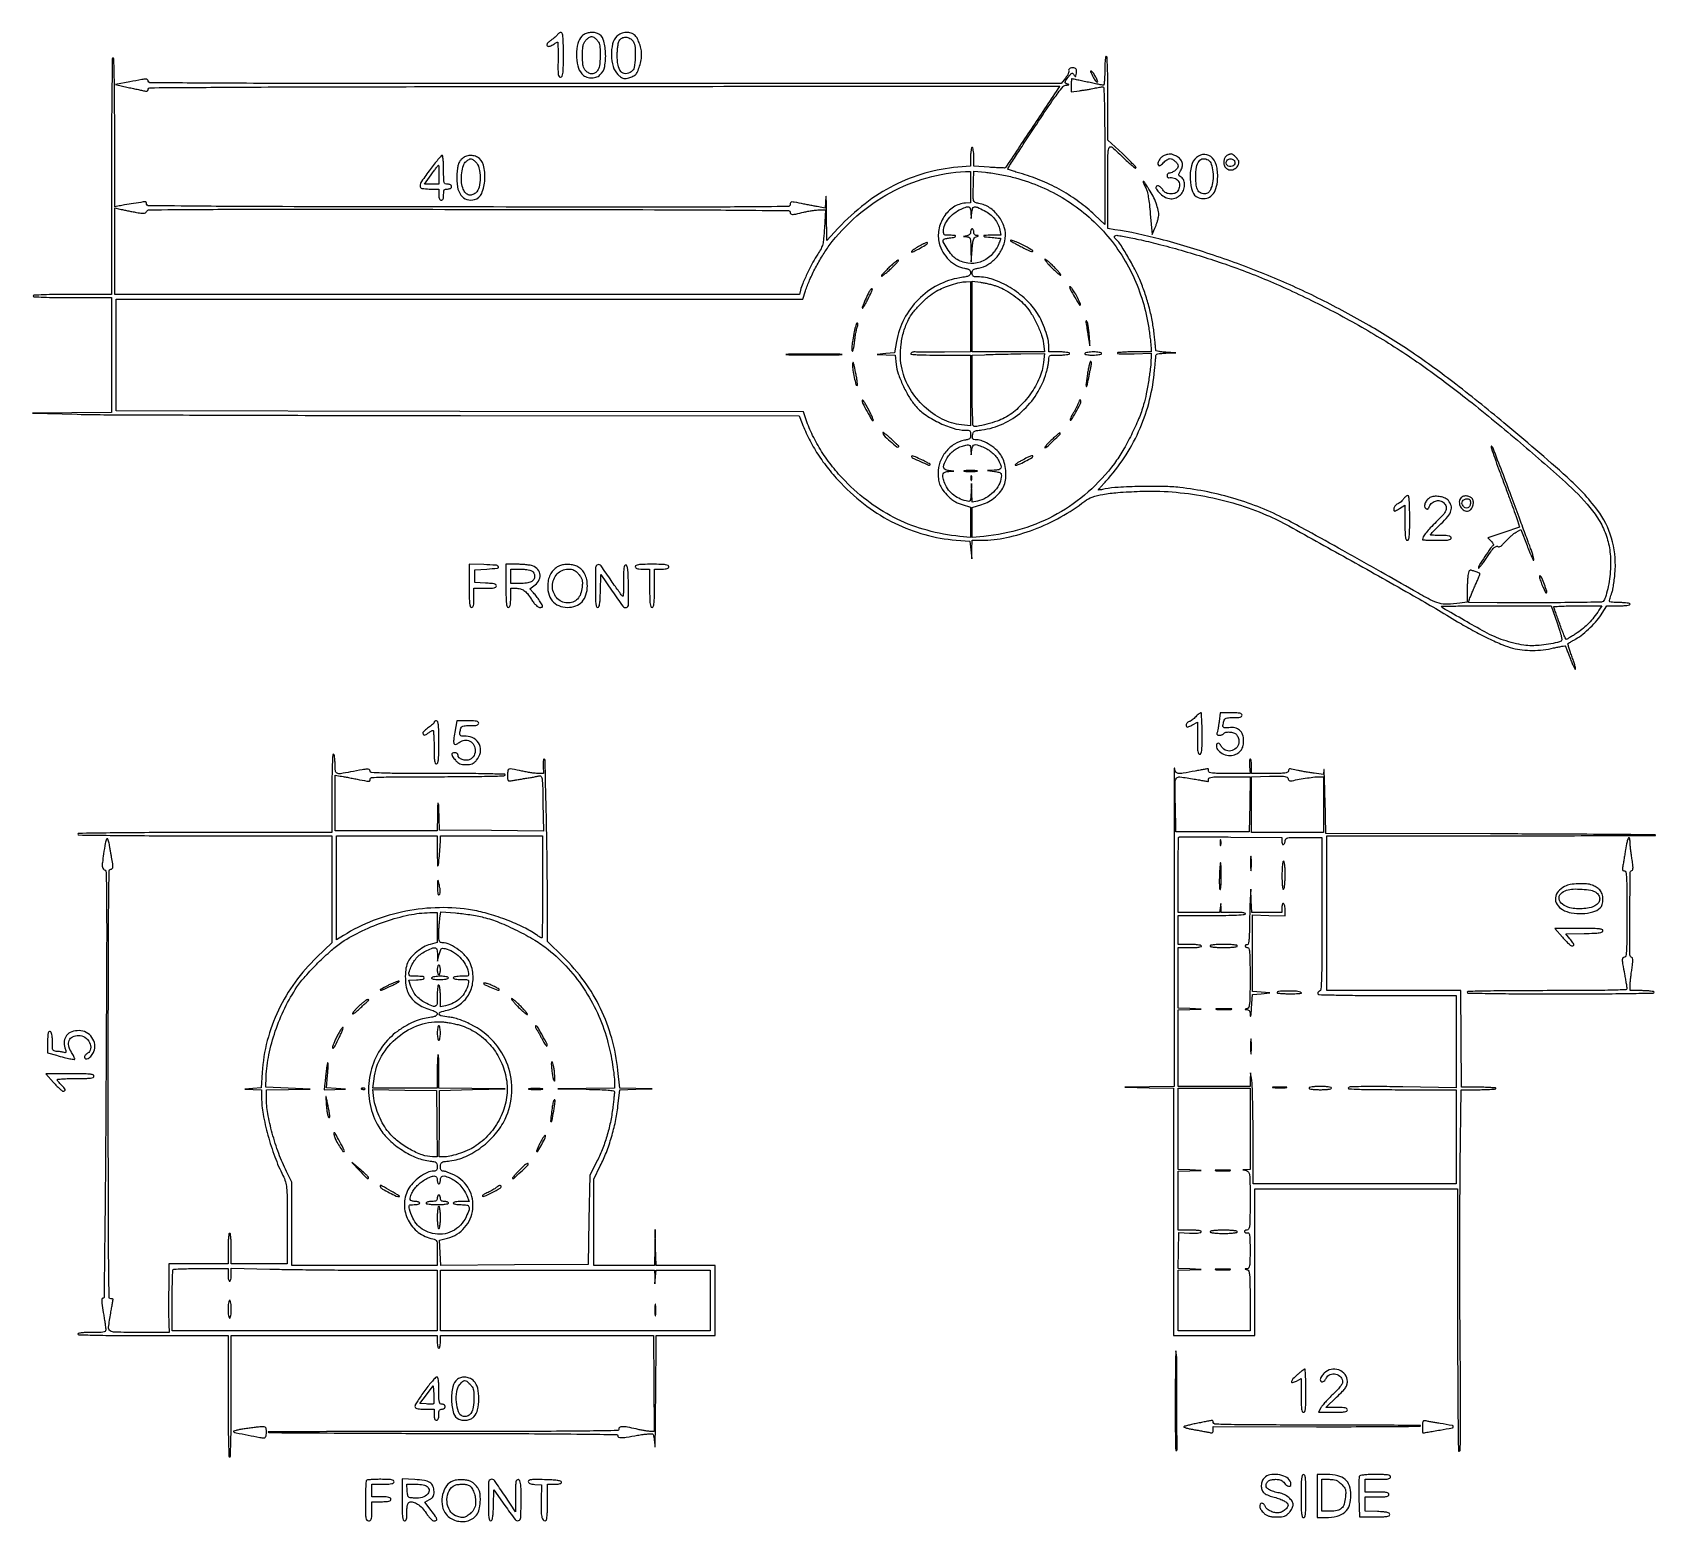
# Model space of a CAD drawing. Extents: x 0 to 1016, y 23 to 955.
import ezdxf

# ---------------------------------------------------------------- set-up
doc = ezdxf.new("R2010")
doc.units = 0
doc.header["$MEASUREMENT"] = 0
doc.layers.get('0').update_dxf_attribs({"linetype": 'CONTINUOUS'})

msp = doc.modelspace()

# ---------------------------------------------------------------- linework, layer by layer
for points in [[(328.29969, 953.699821, -0.060803), (327.783363, 953.051941, -0.013996), (326.75759, 952.099255, -0.01426), (325.505296, 951.06155, -0.013491), (324.172955, 950.076866, 0.021657), (322.726826, 948.971133, 0.068246), (321.906832, 948.070235, 0.132195), (321.647222, 947.334629, 0.218848), (321.871609, 946.728391, 0.136445), (322.48625, 946.381203, 0.104647), (323.260587, 946.35453, 0.071576), (324.225105, 946.670965, 0.030039), (325.41347, 947.351347, -0.007112), (326.407959, 947.982928, -0.01), (327.313956, 948.515708, -0.006631), (328.08232, 948.933805, -0.121866), (328.349875, 949, -0.404977), (328.51869, 948.836443, -0.001429), (328.606997, 945.768929, -0.00597), (328.656644, 942.218298, -0.00358), (328.635058, 938.00061, 0.00376), (328.604368, 931.551488, 0.035768), (328.808846, 928.803248, 0.113831), (329.321489, 927.491108, 0.247714), (330.25, 927.00061, 0.281068), (331.203218, 927.581954, 0.087923), (331.718761, 929.250011, 0.028283), (331.953305, 932.703627, 0.002814), (332, 941, 0.003489), (331.94746, 948.528918, 0.022321), (331.724102, 952.336723, 0.045248), (331.314201, 954.426796, 0.33325), (330.54969, 955, 0.077725), (329.935676, 954.903971, 0.053476), (329.2905, 954.618073, 0.052942), (328.713013, 954.197227, 0.071076)], [(343.596139, 952.687048, 0.138631), (341.077205, 948.182653, 0.057613), (340.240285, 941.199951, 0.057285), (341.025858, 934.103889, 0.122016), (343.497799, 929.207663, 0.108595), (345.929175, 927.381894, 0.08976), (349.076333, 926.582623, 0.090286), (352.287481, 926.938633, 0.111728), (354.902581, 928.411837, 0.16441), (357.86093, 933.709008, 0.059848), (358.416996, 942.403209, 0.060913), (356.93835, 950.652713, 0.230285), (353.455198, 954.378819, 0.06933), (350.844112, 954.984594, 0.064959), (348.106149, 954.874454, 0.067348), (345.581909, 954.081338, 0.086836)], [(353.977082, 949.042823, -0.107347), (354.901173, 945.798959, -0.023402), (354.999701, 939.952675, -0.022622), (354.562205, 934.144386, -0.123268), (353.443296, 931.222506, -0.095815), (351.846616, 929.678166, -0.137814), (349.980516, 929.093161, -0.127925), (347.978887, 929.550409, -0.076737), (346, 931, -0.076153), (344.982505, 932.385643, -0.068817), (344.38253, 934.060652, -0.041622), (344.081427, 936.489486, -0.010037), (344, 940.545455, -0.009524), (344.083059, 944.905544, -0.051382), (344.415219, 947.249558, -0.083817), (345.142222, 948.919119, -0.051914), (346.49331, 950.584219, -0.024678), (347.873508, 951.834505, -0.094584), (348.887495, 952.385948, -0.131923), (349.844278, 952.431105, -0.069167), (350.970391, 952.015846, -0.043894), (351.804748, 951.470239, -0.028234), (352.671913, 950.704577, -0.028326), (353.441521, 949.852161, -0.046623)], [(365.534647, 952.625556, 0.136915), (362.828001, 947.823531, 0.066559), (362.061395, 940.766182, 0.066), (363.181844, 933.666631, 0.124909), (366.125717, 928.720437, 0.025209), (367.808294, 927.199479, 0.080243), (369.116007, 926.443003, 0.095446), (370.464152, 926.206056, 0.045296), (372.224447, 926.394889, 0.031558), (373.553817, 926.74923, 0.024524), (374.948142, 927.294252, 0.025091), (376.201948, 927.934039, 0.05344), (377.081175, 928.573463, 0.107876), (378.400116, 930.419735, 0.02618), (379.703862, 933.957892, 0.027732), (380.681708, 937.864827, 0.048091), (380.994423, 941.19282, 0.049561), (380.675312, 944.32727, 0.032252), (379.721474, 947.842282, 0.032431), (378.395474, 951.029073, 0.081745), (376.935067, 953.064933, 0.11839), (374.477553, 954.570686, 0.088367), (371.318236, 955.008673, 0.085753), (368.114685, 954.327173, 0.101522)], [(375.586655, 949.508091, -0.125265), (376.890184, 945.712458, -0.034161), (376.975022, 939.325279, -0.03185), (376.23334, 933.105892, -0.191556), (374.534466, 930.401543, -0.150146), (370.980834, 929.171194, -0.23214), (368.072108, 930.473502, -0.132112), (366.204109, 934.536572, -0.045942), (365.707959, 941.017126, -0.014665), (365.830797, 943.761164, -0.016013), (366.113236, 946.413519, -0.01563), (366.497084, 948.658172, -0.072821), (366.941273, 949.890268, -0.154762), (368.625312, 951.530795, -0.128043), (371.085461, 952.056502, -0.11802), (373.649354, 951.321654, -0.119735)], [(671, 931, -0.008552), (670.940976, 927.549211, -0.01418), (670.758964, 924.64375, -0.007811), (670.50724, 922.290004, -0.378869), (670.179454, 922, -0.047414), (669.586701, 922.056336, -0.001123), (666.850764, 922.5875, -0.002464), (663.645688, 923.233632, -0.001669), (660, 924, 0.000655), (656.389271, 924.766672, 0.00104), (653.296111, 925.4125, 0.000208), (650.569948, 925.974608, 0.050775), (650.320546, 926, 0.384274), (650.192043, 925.884128, 0.006001), (650.094161, 924.814882, 0.012372), (650.023052, 923.512476, 0.007451), (650, 921.965557), (650, 917.931114), (655.25, 918.573003, 0.005888), (657.552133, 918.882029, 0.00415), (660.132812, 919.281343, 0.004189), (662.594995, 919.704482, 0.008786), (664.5, 920.082999, -0.00534), (666.123073, 920.417141, -0.005988), (667.692188, 920.703282, -0.005534), (669.032727, 920.915949, -0.031688), (669.75, 920.975554, -0.407499), (670.449608, 920.318088, -0.003391), (670.742901, 912.11816, -0.006071), (670.948245, 899.918208, -0.001172), (671, 877.841493), (671, 834.682985), (664.696758, 840.735669, 0.03312), (655.03066, 848.859277, 0.028938), (643.94397, 856.041312, 0.028578), (631.946806, 861.982773, 0.030138), (619.558475, 866.398923, -0.002824), (616.13354, 867.41285, -0.004341), (613.18162, 868.332949, -0.001541), (610.651221, 869.154443, -0.117638), (610.290419, 869.376248, -0.351496), (610.250858, 869.73647, -0.000326), (615.086171, 877.325591, -0.002814), (620.583112, 885.834755, -0.001697), (627.190713, 895.863512, -0.002022), (636.760285, 910.155318, -0.013223), (641.781157, 917.180704, -0.021082), (645.049202, 921.147546, -0.197912), (647, 922.086893, 0.008285), (648.135226, 922.171679, 0.147455), (648.47158, 922.307552, 0.582835), (648.44504, 922.470634, 0.024619), (647.75, 922.689326, -0.075991), (646.507261, 923.225476, -0.296727), (646.171449, 923.948326, -0.124087), (646.630472, 925.068483, -0.012431), (648.419156, 927.36993, -0.011107), (649.838921, 929.029242, -0.129309), (650.545334, 929.495742, -0.293019), (651.110928, 929.355151, -0.061798), (651.742766, 928.495167, 0.025131), (652.31422, 927.58461, 0.402587), (652.639596, 927.520474, 0.195717), (652.908802, 927.902875, 0.009492), (653.235968, 929.454054, 0.037526), (653.373119, 930.653344, 0.074841), (653.267972, 931.600552, 0.102098), (652.929236, 932.27836, 0.135176), (652.376395, 932.685805, 0.102728), (650.928556, 932.921938, 0.091148), (649.438421, 932.5811, 0.133872), (648.524885, 931.853149, 0.305339), (648.491998, 931.012948, -0.214461), (648.57106, 930.413124, -0.034108), (648.143491, 929.276012, -0.032642), (647.415699, 927.921697, -0.023313), (646.436691, 926.505885), (643.762622, 923), (357.881311, 923, -0.00013), (192.139884, 923.04303, -0.001182), (119.896885, 923.251312, -0.000217), (72.976185, 923.517829, -0.412424), (72, 924.5, 0.225086), (71.548321, 925.452513, 0.18158), (70.463446, 925.819224, 0.037839), (67.975328, 925.54713, 0.002225), (60.5, 924.117106), (51.5, 922.353866), (59.5, 920.62112, 0.000261), (62.727849, 919.923756, 0.0003), (65.810937, 919.261291, 0.00027), (68.426001, 918.702508, 0.001732), (69.75, 918.425134, 0.041223), (70.760107, 918.302672, 0.11735), (71.4507, 918.439345, 0.171529), (71.852618, 918.828109, 0.116087), (72, 919.454344, -0.412151), (72.968573, 920.429767, -0.000212), (120.078568, 920.741863, -0.001177), (192.424838, 921.020276, -0.000131), (357.25, 921.223396, -0.000016), (466.643974, 921.326035, -0.000026), (558.770768, 921.404751), (642.53554, 921.471913, -0.054948), (642.714315, 921.452351, -0.526965), (642.778191, 921.293376, -0.000012), (625.977212, 896.088704, -0.000055), (609.471029, 871.33347, -0.049342), (608.579417, 870.246084, -0.20724), (608.29447, 870.13336, -0.001344), (605.532693, 870.229176, -0.005042), (602.353138, 870.380165, -0.003161), (598.636862, 870.617795), (589, 871.2952), (589, 877.1476, 0.015938), (588.928217, 879.398926, 0.026378), (588.707282, 881.2869, 0.024712), (588.393242, 882.700208, 0.337708), (588, 883, 0.337757), (587.606712, 882.700117, 0.024695), (587.29269, 881.285944, 0.026365), (587.071774, 879.396785, 0.015924), (587, 877.143776), (587, 871.287552), (578.939351, 870.615319, 0.048197), (558.372112, 866.882838, 0.049013), (539.021793, 859.29307, 0.047341), (520.945423, 847.799587, 0.039673), (504.163754, 832.468267), (497, 824.797389), (496.801303, 842.148695, 0.00216), (496.702623, 848.405352, 0.008362), (496.559796, 852.283244, 0.398193), (496.408563, 852.4268, 0.400738), (496.258172, 852.283626), (495.913738, 845.067252), (492.706869, 845.640633, -0.002596), (491.016284, 845.95197, -0.000733), (488.385768, 846.454534, -0.000739), (485.415185, 847.031139, -0.00078), (482.5, 847.606188, 0.00229), (476.615071, 848.748597, 0.057322), (474.975189, 848.867927, 0.275097), (474.267586, 848.405548, 0.114269), (474.000017, 847.25, -0.410969), (472.809365, 846.046046, -0.00092), (445.000725, 845.788532, -0.002022), (398.856995, 845.632748, -0.000149), (272.500017, 845.754848, -0.000187), (156.110533, 845.945474, -0.001668), (104.984845, 846.218885, -0.000424), (71.961106, 846.533712, -0.411176), (71, 847.504848, 0.048224), (70.944736, 848.076505, 0.068665), (70.779687, 848.55858, 0.089373), (70.536361, 848.881837, 0.191632), (70.25, 848.992446, 0.035491), (68.873682, 848.880685, 0.000947), (62.848497, 847.94619, 0.002048), (57.095339, 847.018561, 0.009252), (53.75, 846.401302), (51, 845.841089), (51, 892.420545, 0.001452), (50.941113, 912.697935, 0.003914), (50.744633, 927.105136, 0.000842), (50.480057, 938.531719, 0.406958), (50, 939, 0.409858), (49.512896, 938.520098, 0.000345), (49.253378, 920.25, 0.002481), (49.058188, 897.423758, 0.000897), (49, 865), (49, 791), (24.5, 791, 0.002886), (14.001552, 790.939412, 0.007313), (6.375, 790.739796, 0.002789), (0.440897, 790.464419, 0.399078), (0, 790, 0.399078), (0.440897, 789.535581, 0.002789), (6.375, 789.260204, 0.007313), (14.001552, 789.060588, 0.002886), (24.5, 789), (49, 789), (49, 753), (49, 717), (24.25, 716.812026), (-0.5, 716.624053), (27.5, 715.947628, 0.004946), (46.694796, 715.673851, 0.000247), (109.583529, 715.43007, 0.000398), (184.32109, 715.23679, 0.000288), (267.614142, 715.135602), (479.728284, 715), (481.509731, 710.25, 0.028187), (485.839496, 700.427176, 0.026241), (491.340467, 690.907912, 0.025257), (498.029178, 681.6755, 0.022001), (505.914645, 672.711337, 0.040503), (522.011606, 658.468194, 0.046338), (539.51754, 647.715931, 0.047654), (558.25232, 640.600853, 0.047619), (578, 637.159109), (586.5, 636.5), (587.087003, 631), (587.674007, 625.5), (587.837003, 631.25), (588, 637), (593.889532, 637, 0.054274), (609.446009, 638.693621, 0.036577), (626.5772, 643.805893, 0.035336), (643.523314, 651.655185, 0.039381), (658.556776, 661.572087, -0.083249), (663.147484, 664.05466, -0.038359), (669.745308, 665.760056, -0.025884), (679.134713, 666.935157, -0.008577), (693, 667.706765, -0.029009), (713.155006, 667.312427, -0.026944), (733.639431, 664.604368, -0.027031), (753.644362, 659.722353, -0.029717), (772.365495, 652.828578, -0.022702), (786.276895, 645.977042, -0.001504), (825.29839, 624.352192, -0.00239), (864.44232, 602.259301, -0.006426), (892, 586.058557, 0.012209), (901.505482, 580.617367, 0.011902), (911.345612, 575.598119, 0.012113), (920.250036, 571.582577, 0.038135), (926.460099, 569.502587, 0.033913), (932.452894, 568.417268, 0.02876), (938.879251, 568.070824, 0.027891), (945.512107, 568.465375, 0.027121), (952.123077, 569.596185, -0.005205), (954.833733, 570.183101, -0.008312), (957.162548, 570.621798, -0.00305), (959.151727, 570.949902, -0.266855), (959.423817, 570.846185, -0.076065), (959.594342, 570.55728, -0.000855), (960.433156, 568.455162, -0.002622), (961.38593, 566.018362, -0.001704), (962.462668, 563.192666, 0.008267), (963.557969, 560.427876, 0.014582), (964.565766, 558.188536, 0.009164), (965.442079, 556.465011, 0.504037), (965.752025, 556.418692, 0.262677), (965.878014, 556.871015, 0.006548), (965.317497, 559.019581, 0.012424), (964.54376, 561.583083, 0.007937), (963.52381, 564.52381, -0.005119), (962.491643, 567.446437, -0.008314), (961.681807, 569.951925, -0.002863), (961.040394, 572.099202, -0.313735), (961.131118, 572.369819, -0.026021), (961.408641, 572.554543, -0.000653), (962.713516, 573.326013, -0.001401), (964.248957, 574.225306, -0.000954), (966, 575.239828, 0.038216), (970.39457, 578.243786, 0.024144), (975.048699, 582.361162, 0.023997), (979.335898, 586.960837, 0.034716), (982.621007, 591.43946), (985.5, 595.996424), (992.75, 595.998212, 0.012039), (995.616652, 596.067954, 0.02223), (997.937053, 596.284036, 0.019295), (999.671558, 596.592311, 0.352701), (1000, 597, 0.345347), (999.685898, 597.400526, 0.022017), (998.125, 597.711538, 0.024301), (996.036573, 597.929639, 0.013867), (993.5, 598, -0.012631), (991.007988, 598.062963, -0.020798), (988.909375, 598.256818, -0.01606), (987.282887, 598.529017, -0.357359), (987, 598.874273, -0.067453), (987.07451, 599.424074, -0.005922), (987.465406, 600.777099, -0.007677), (987.977584, 602.38462, -0.005899), (988.584359, 604.124273, 0.039103), (989.230173, 606.464784, 0.011401), (989.856537, 610.15213, 0.011382), (990.374265, 614.350524, 0.011955), (990.690332, 618.5, 0.08421), (988.366376, 638.45997, 0.091217), (979.583427, 655.929057, 0.048728), (960.593837, 676.511389, 0.008753), (921, 710.594536, 0.00911), (888.89997, 736.289115, 0.016491), (861.587934, 755.945355, 0.018036), (834.799304, 772.546039, 0.013935), (804.5, 788.739878, 0.018957), (773.323286, 802.852125, 0.015691), (739.152586, 815.549252, 0.016107), (705.79642, 825.582321, 0.027288), (677.25, 831.529801), (673, 832.175796), (673, 858.710343, -0.001315), (673.056231, 880.08323, -0.132201), (673.842182, 882.943774, -0.474352), (675.605286, 883.217351, -0.009287), (683.221634, 876.115266, 0.008102), (685.839948, 873.662111, 0.013413), (688.136664, 871.688751, 0.007015), (690.079289, 870.152978, 0.376497), (690.514758, 870.181425, 0.40042), (690.525059, 870.616671, 0.004137), (688.261955, 873.063807, 0.010217), (685.469579, 875.914558, 0.006123), (682.043124, 879.19127), (673, 887.629626), (673, 913.814813, 0.002684), (672.939643, 925.059494, 0.006859), (672.740453, 933.203703, 0.002472), (672.466427, 939.555467, 0.400206), (672, 940, 0.365646), (671.579235, 939.64481, 0.014491), (671.277778, 937.5, 0.018502), (671.066717, 934.639727, 0.009164)], [(662.152355, 930.389196, 0.008632), (663.541202, 927.521309, 0.02373), (664.649551, 925.566107, 0.02886), (665.553071, 924.302807, 0.226833), (666.186195, 924, 0.524841), (666.564571, 924.548172, 0.02593), (665.518414, 926.926872, 0.027965), (664.11238, 929.370612, 0.110243), (662.87738, 930.575784, 0.037312), (662.464403, 930.790251, 0.165559), (662.195456, 930.810799, 0.346802), (662.088086, 930.669931, 0.104716)], [(248.567634, 869.25, 0.008036), (243.164964, 861.721127, 0.140938), (242.210938, 858.902193, 0.376374), (243.403345, 857.408334, 0.044329), (248, 857), (254, 857), (254, 853.5, 0.025511), (254.081893, 851.895967, 0.075863), (254.357143, 850.833333, 0.129352), (254.830552, 850.226074, 0.164293), (255.5, 850, 0.164293), (256.169448, 850.226074, 0.129352), (256.642857, 850.833333, 0.075863), (256.918107, 851.895967, 0.025511), (257, 853.5, -0.021436), (257.084309, 855.465575, -0.13443), (257.428571, 856.4, -0.189121), (258.13778, 856.861332, -0.050766), (259.5, 857, 0.04716), (260.543379, 857.09863, 0.088208), (261.333333, 857.4, 0.118484), (261.822179, 857.88002, 0.140575), (262, 858.5, 0.140575), (261.822179, 859.11998, 0.118484), (261.333333, 859.6, 0.088208), (260.543379, 859.90137, 0.04716), (259.5, 860, -0.104331), (258.049189, 860.306062, -0.224677), (257.319444, 861.15, -0.064117), (257.044005, 863.064536, -0.003707), (257, 869, 0.009483), (256.932778, 872.544161, 0.017331), (256.723085, 875.427886, 0.012095), (256.42793, 877.660537, 0.369332), (256.031055, 878, 0.214286), (255.449012, 877.738547, 0.005052), (253.438986, 875.429688, 0.010255), (251.126778, 872.603496, 0.006671)], [(268.025897, 875.527566, 0.0586), (266.837363, 873.921618, 0.061684), (266.078391, 872.110584, 0.041987), (265.604001, 869.640076, 0.012245), (265.289294, 865.777566, 0.053084), (265.656275, 858.333834, 0.118331), (267.80352, 853.123376, 0.165634), (271.517061, 850.494346, 0.134213), (276.424259, 850.391634, 0.240947), (280.830786, 854.246998, 0.0787), (282.790836, 862.92835, 0.076851), (281.988315, 871.980644, 0.212509), (278.1504, 876.919509, 0.077148), (275.502455, 877.848465, 0.080182), (272.733646, 877.913253, 0.08237), (270.147503, 877.110446, 0.088038)], [(276.944223, 874.055777, -0.138394), (279.128188, 870.154649, -0.05823), (279.848161, 864.132541, -0.058443), (279.165236, 858.172779, -0.152257), (276.996292, 854.496644, -0.120287), (274.734296, 853.272225, -0.15872), (272.408456, 853.407507, -0.137859), (270.372074, 854.945649, -0.082971), (268.952651, 857.643468, -0.06692), (268.13354, 862.017253, -0.044506), (268.324895, 867.122888, -0.044984), (269.332733, 871.708952, -0.146861), (271.063212, 874.25, -0.031815), (272.895144, 875.551437, -0.147835), (274.134512, 875.881839, -0.153927), (275.32104, 875.464162, -0.035383)], [(708.315372, 877.99302, 0.090644), (706.565265, 876.88649, 0.069593), (705.127666, 875.134807, 0.077385), (704.355759, 873.277095, 0.200868), (704.578093, 871.873643, 0.253251), (705.032195, 871.612948, 0.121297), (705.708884, 871.761667, 0.065892), (706.599594, 872.3572, 0.025553), (707.664806, 873.39431, -0.033615), (708.72253, 874.391448, -0.03392), (709.901284, 875.234579, -0.035983), (711.025608, 875.821564, -0.102663), (711.885481, 876, -0.131867), (713.410828, 875.590596, -0.054042), (715.154039, 874.313122, -0.054161), (716.558568, 872.718761, -0.154708), (717, 871.326247, -0.174899), (716.547817, 870.073094, -0.049106), (715.045557, 868.586754, -0.049448), (713.219994, 867.382539, -0.121672), (711.671259, 867, 0.091227), (711.033236, 866.882613, 0.095762), (710.490932, 866.546498, 0.09955), (710.128046, 866.045179, 0.10744), (710, 865.456163, 0.081331), (710.094539, 864.878809, 0.103076), (710.367188, 864.41351, 0.116153), (710.773707, 864.132962, 0.126145), (711.25, 864.074646, -0.102701), (714.548975, 863.824931, -0.157839), (716.90384, 862.236836, -0.163378), (717.831727, 859.617708, -0.111485), (717.181954, 856.5, -0.055972), (716.44021, 855.260767, -0.106699), (715.561528, 854.510054, -0.091), (714.352949, 854.11901, -0.032868), (712.544492, 854, -0.037551), (710.780059, 854.132699, -0.075853), (709.452186, 854.545712, -0.082629), (708.380576, 855.307271, -0.052053), (707.408043, 856.5, 0.06508), (706.081067, 858.043792, 0.105016), (704.583954, 858.904043, 0.212932), (703.496829, 858.786919, 0.267059), (703, 857.923077, 0.138418), (703.16502, 857.338404, 0.020229), (703.858654, 856.303846, 0.021581), (704.803806, 855.121179, 0.017004), (705.923077, 853.923077, 0.08416), (708.964624, 851.763272, 0.103478), (712.336813, 850.926147, 0.107877), (715.65373, 851.522262, 0.09848), (718.545455, 853.454545, 0.096154), (720.344808, 856.120659, 0.092291), (721.050011, 859.305639, 0.101783), (720.543567, 862.273254, 0.148039), (718.914205, 864.34754, -0.027861), (717.700841, 865.302373, -0.190353), (717.361245, 865.967348, -0.153678), (717.530362, 866.764646, -0.016515), (718.524442, 868.396958, 0.092691), (719.595574, 870.964821, 0.120014), (719.522952, 873.507514, 0.118487), (718.285127, 875.755607, 0.088823), (716.035173, 877.481811, 0.027502), (713.807159, 878.482826, 0.075429), (712.127353, 878.852642, 0.079482), (710.46506, 878.69843, 0.032981)], [(728.502583, 876.75, 0.157879), (725.287329, 871.457981, 0.068669), (724.492302, 863.173289, 0.071287), (725.942478, 855.371654, 0.223166), (729.544802, 851.621181, 0.113599), (733.854454, 851.013069, 0.151468), (737.494392, 852.49526, 0.124965), (740.132957, 856.077831, 0.06556), (741.539176, 861.467261, 0.073417), (741.347155, 870.086572, 0.135165), (738.396313, 876.394648, 0.214549), (733.689343, 878.621284, 0.184767)], [(735.768271, 875.164378, -0.178168), (737.700959, 872.635742, -0.049933), (738.706182, 867.681524, -0.049045), (738.719464, 862.127361, -0.075181), (737.551027, 857.467881, -0.029994), (736.69606, 855.72364, -0.089681), (735.848947, 854.706824, -0.112065), (734.817023, 854.177292, -0.062811), (733.411269, 854, -0.119361), (730.886666, 854.611387, -0.157073), (729.223481, 856.279222, -0.092643), (728.309056, 859.370065, -0.024595), (728.031803, 864.527494, -0.040516), (728.500021, 870.639051, -0.118393), (730.108789, 874.518117, -0.218236), (732.632073, 875.936944, -0.163447)], [(748.238541, 878.3339, 0.121087), (746.805904, 877.302494, 0.096068), (745.864846, 875.636829, 0.0885), (745.566837, 873.612727, 0.083433), (745.975106, 871.565475, 0.195678), (748.024402, 869.364795, 0.174544), (751.150946, 869.086033, 0.160592), (753.926242, 870.885133, 0.170932), (755, 873.934259, 0.164762), (754.604592, 875.101623, 0.026983), (753.032514, 876.941277, 0.025494), (751.283043, 878.599862, 0.206001), (750.25, 878.921053, 0.033143), (749.876149, 878.85644, 0.011654), (749.349759, 878.716011, 0.011511), (748.776504, 878.534254, 0.013232)], [(752.5, 873.513695, -0.170798), (752.017565, 872.142601, -0.139506), (750.741788, 871.23775, -0.132728), (749.128484, 871.115268, -0.150435), (747.760998, 871.839002, -0.167697), (747.115407, 873.164981, -0.171329), (747.432682, 874.593376, -0.154416), (748.622576, 875.608799, -0.136105), (750.245529, 875.820137, -0.062873), (751.217718, 875.554591, -0.10149), (751.925955, 875.075752, -0.11006), (752.351852, 874.388469, -0.084079)], [(587, 858.212708), (587, 848.425415), (583.782469, 848.180248, 0.126684), (576.297618, 845.632579, 0.103675), (570.309563, 839.628757, 0.099901), (567.083977, 831.513629, 0.108673), (567.400347, 823.037378, 0.068445), (569.692181, 817.469482, 0.065745), (573.427016, 812.641854, 0.068453), (578.122664, 809.113929, 0.087494), (583.22759, 807.347616, -0.023486), (585.158358, 806.945108, -0.094815), (586.241408, 806.433172, -0.147431), (586.803532, 805.689768, -0.088901), (587, 804.593521, -0.13046), (586.686804, 803.413601, -0.152989), (585.841617, 802.628966, -0.0635), (584.08131, 802.049898, -0.008615), (580.25, 801.377429, 0.082838), (566.422672, 796.767267, 0.075285), (554.321463, 787.806139, 0.074798), (545.352702, 775.602654, 0.079988), (540.628249, 761.573714), (539.448923, 754.5), (533.974461, 753.912997), (528.5, 753.325993), (534.120834, 753.162997), (539.741667, 753), (540.418066, 747.021428, 0.055222), (541.712467, 741.313221, 0.024781), (544.589741, 734.169131, 0.024718), (548.278488, 727.115608, 0.040524), (552.150358, 721.602616, 0.066832), (558.218252, 716.016887, 0.037546), (566.848589, 710.895978, 0.037686), (575.994629, 707.188403, 0.077604), (583.605335, 706, -0.022854), (585.567245, 705.91028, -0.153903), (586.454523, 705.538478, -0.183796), (586.884234, 704.761238, -0.035392), (587, 703.127808, -0.044718), (586.856128, 701.522345, -0.162456), (586.370825, 700.635795, -0.125319), (585.365763, 700.08867, -0.022226), (583.25, 699.649362, 0.100495), (576.875313, 697.245552, 0.083053), (571.438915, 692.413197, 0.081631), (567.797902, 685.987558, 0.09181), (566.600978, 678.994681, 0.033197), (566.945981, 674.688867, 0.06679), (567.885041, 671.419562, 0.062154), (569.703366, 668.367033, 0.025407), (572.863537, 664.706623, 0.032507), (574.78978, 662.937822, 0.034533), (576.892152, 661.47223, 0.034095), (579.201367, 660.29462, 0.030137), (581.745304, 659.385665), (587, 657.858083), (587, 648.312545), (587, 638.767006), (580.25, 639.460187, -0.040778), (559.80279, 643.262243, -0.046179), (541.117699, 650.245241, -0.046194), (524.036759, 660.536684, -0.040852), (508.36171, 674.180935, -0.0261), (500.587129, 683.032579, -0.025613), (493.724704, 692.700019, -0.026393), (488.093789, 702.688832, -0.033123), (484.011193, 712.5), (482.309165, 717.5), (267.154582, 717.752283), (52, 718.004566), (52, 753.002283), (52, 788), (266.919633, 788), (481.839267, 788), (483.560077, 793.25, -0.026154), (486.170106, 799.998596, -0.01592), (489.914461, 807.687738, -0.015827), (494.19682, 815.22539, -0.023344), (498.461679, 821.526885, -0.053625), (515.796053, 840.178351, -0.054319), (536.630085, 854.625272, -0.055269), (559.728705, 864.048444, -0.059574), (583.75, 867.873503), (587, 868)], [(254, 866), (254, 860), (249.509828, 860), (245.019656, 860), (249.259828, 865.946086, -0.002207), (250.90335, 868.229447, -0.00354), (252.327887, 870.161347, -0.000746), (253.591695, 871.844868, -0.180151), (253.75, 871.946086, -0.462876), (253.851445, 871.868226, -0.001785), (253.926562, 870.221663, -0.006598), (253.982053, 868.297001, -0.003907)], [(613.074124, 864.477402, -0.073402), (644.263471, 851.692226, -0.075079), (670.158671, 830.517443, -0.07478), (688.725099, 802.558072, -0.071944), (698.555459, 770.004157, -0.003819), (699.104428, 766.163778, -0.00437), (699.569071, 762.484034, -0.003957), (699.911125, 759.356976, -0.024729), (699.994105, 757.75), (700, 755), (689.5, 755, 0.006934), (685.473972, 754.944164, 0.011521), (682.084375, 754.771902, 0.005225), (679.283609, 754.535324, 0.386735), (679, 754.223495, 0.397264), (679.284303, 753.92214, 0.005263), (682.084375, 753.788506, 0.011555), (685.473866, 753.740863, 0.006926), (689.5, 753.833095), (700, 754.2192), (699.997183, 751.3596, -0.0285), (699.656404, 745.487709, -0.01041), (698.529184, 737.236713, -0.010596), (697.007556, 728.768342, -0.019787), (695.361657, 722, -0.028276), (692.255858, 713.068337, -0.017646), (687.67137, 702.978362, -0.017608), (682.360918, 693.187367, -0.027108), (677.029526, 685.162291, -0.051018), (660.626715, 667.289695, -0.054283), (641.261212, 653.52735, -0.054043), (619.307846, 644.209222, -0.049781), (595.25, 639.483937), (588, 638.797017), (588, 648.209256), (588, 657.621495), (593.974275, 659.411073, 0.055483), (598.473524, 661.323372, 0.050501), (602.598901, 664.229216, 0.052202), (605.923124, 667.783892, 0.071189), (608.044627, 671.617377, 0.069706), (608.988589, 675.758221, 0.043231), (608.98129, 680.753365, 0.043132), (608.112671, 685.692673, 0.067553), (606.454458, 689.667925, 0.073006), (603.580947, 693.251704, 0.042435), (599.230642, 696.658636, 0.042754), (594.54168, 699.18445, 0.101677), (590.683578, 699.990616, -0.030446), (589.116881, 700.091346, -0.179284), (588.398794, 700.465078, -0.182806), (588.105309, 701.211763, -0.031871), (588.183578, 702.75, -0.064216), (588.571196, 704.314861, -0.169139), (589.310589, 705.181777, -0.090616), (590.745694, 705.703642, -0.011129), (594.06224, 706.190584, 0.077371), (607.332925, 709.977304, 0.073331), (619.098005, 717.665113, 0.071539), (628.376868, 728.619619, 0.067982), (634.388476, 741.931501, 0.012433), (635.005388, 744.217731, 0.011448), (635.526615, 746.595433, 0.011527), (635.893688, 748.735721, 0.036717), (636, 750.181501, -0.0564), (636.192004, 751.878234, -0.238443), (636.826548, 752.641596, -0.096628), (638.224527, 752.949058, -0.005957), (642.5, 753, 0.013867), (645.036573, 753.070361, 0.024301), (647.125, 753.288462, 0.022017), (648.685898, 753.599474, 0.345347), (649, 754, 0.345347), (648.685898, 754.400526, 0.022017), (647.125, 754.711538, 0.024301), (645.036573, 754.929639, 0.013867), (642.5, 755), (636, 755), (636, 758.531545, 0.060318), (635.486649, 762.771464, 0.022803), (633.796483, 768.506898, 0.022913), (631.47068, 774.364073, 0.035864), (628.893808, 779.131798, 0.064383), (621.650321, 787.805367, 0.049966), (611.824504, 795.221887, 0.051408), (601.128255, 800.309708, 0.085523), (591.318499, 802, -0.024144), (589.500536, 802.087837, -0.133783), (588.593943, 802.431716, -0.183491), (588.139675, 803.126103, -0.054147), (588, 804.412102, -0.071637), (588.185534, 805.700407, -0.159285), (588.740455, 806.508104, -0.101775), (589.856248, 807.047166, -0.019961), (592.048173, 807.508139, 0.094497), (597.807038, 809.648245, 0.073302), (602.972891, 813.916853, 0.071168), (606.817369, 819.636659, 0.079253), (608.72691, 826.000629, 0.110541), (608.112718, 833.054324, 0.084825), (604.555967, 839.948595, 0.084352), (598.888122, 845.302898, 0.107288), (592.209508, 847.930964, -0.064967), (589.837366, 848.641135, -0.231789), (588.851315, 849.824674, -0.064838), (588.582454, 852.268116, -0.00225), (588.816365, 861.851491), (589, 868.202983), (596.25, 867.524305, -0.014712), (599.704801, 867.098048, -0.006745), (604.182711, 866.349323, -0.006673), (608.878609, 865.433994, -0.009159)], [(695.058807, 861.70034, 0.104999), (695.124158, 861.222161, 0.011846), (695.52089, 860.19548, 0.01394), (696.062203, 858.984355, 0.010902), (696.714434, 857.70034, -0.063032), (697.531169, 855.568752, -0.016986), (698.273441, 852.017248, -0.014425), (698.945654, 847.355801, -0.007471), (699.529818, 841.5), (700.630769, 828.5), (702.409657, 832.443507, 0.016358), (703.1291, 834.18853, 0.011861), (703.819398, 836.173908, 0.012005), (704.385334, 838.092179, 0.025506), (704.710761, 839.605054, 0.086365), (704.675135, 842.72281, 0.032234), (703.595907, 846.981836, 0.031071), (701.809685, 851.523146, 0.034932), (699.532533, 855.625877, -0.000529), (698.667059, 856.959996, -0.000437), (697.747144, 858.384052, -0.000441), (696.90534, 859.692221, -0.001181), (696.308807, 860.625877, 0.02014), (695.846301, 861.292635, 0.05356), (695.450253, 861.714576, 0.162171), (695.195314, 861.818918, 0.41232)], [(63.794245, 842.49674, 0.007403), (67.407162, 841.863273, 0.05377), (69.164331, 841.773003, 0.127019), (70.206312, 842.105392, 0.130212), (70.94561, 842.898413, -0.274089), (72.70212, 843.961783, -0.000666), (103.380598, 844.20724, -0.001813), (152.469928, 844.356591, -0.000171), (272.901365, 844.24514, -0.000187), (389.05738, 844.054508, -0.001672), (440.082002, 843.78109, -0.000426), (473.038973, 843.466219, -0.411169), (474, 842.49514, 0.20274), (474.413265, 841.517835, 0.194628), (475.411667, 841.111828, 0.05424), (477.537659, 841.339305, 0.00549), (482.5, 842.479999, -0.012083), (485.079955, 843.037347, -0.009791), (487.871168, 843.513648, -0.009922), (490.463277, 843.851454, -0.025135), (492.359295, 843.964378), (496.21859, 844), (495.507051, 832.75, -0.006389), (494.982342, 825.85397, -0.03996), (494.389186, 822.369208, -0.059256), (493.337933, 819.633303, -0.024096), (491.306089, 816.19243, 0.02208), (488.281245, 811.116778, 0.01093), (484.874342, 804.433447, 0.010187), (481.883351, 797.897834, 0.040751), (480.469314, 793.733759), (479.783184, 791), (265.391592, 791), (51, 791), (51, 818.079455), (51, 845.158911), (54.25, 844.427782, 0.004084), (55.920486, 844.066295, 0.001328), (58.394247, 843.558948, 0.001323), (61.146117, 843.009753, 0.00149)], [(587.168103, 842.25), (587.336206, 838.5), (587.728468, 842.25, -0.052939), (588.286855, 844.869726, -0.280866), (589.353889, 845.782036, -0.144273), (591.237246, 845.54193, -0.013211), (595.553656, 843.510934, -0.050124), (599.147154, 841.22593, -0.058114), (602.019861, 838.36902, -0.059985), (604.088385, 835.012007, -0.059456), (605.308554, 831.25), (605.95, 828), (600.308333, 828, 0.003764), (595.638761, 827.964845, 0.458352), (595.300025, 827.559554, 0.337084), (595.76937, 827.115977, 0.003517), (600.532762, 826.638522, -0.001182), (602.455593, 826.454855, -0.00182), (604.118253, 826.285961, -0.000577), (605.558121, 826.132721, -0.053817), (605.76342, 826.087951, -0.410291), (605.829653, 825.957517, -0.004578), (605.490873, 824.928282, -0.010745), (605.045391, 823.702682, -0.006414), (604.465692, 822.263647, -0.101372), (599.801049, 815.413542, -0.112237), (592.969722, 811.249884, -0.115838), (585.18577, 810.522437, -0.113381), (577.823263, 813.321158, -0.076861), (575.253849, 815.678971, -0.026977), (572.331647, 819.763944, -0.019321), (569.88534, 823.954691, -0.330041), (570.106501, 825.439834, -0.120222), (570.50005, 825.679016, -0.015957), (571.444284, 825.945325, -0.017732), (572.604733, 826.189664, -0.014039), (573.873645, 826.373645, 0.012471), (577.022859, 826.820174, 0.316678), (577.60783, 827.397898, 0.450475), (577.199662, 827.914963, 0.014016), (574.166667, 828, -0.014768), (571.711471, 828.072534, -0.123134), (570.658551, 828.40298, -0.205208), (570.152535, 829.116499, -0.053066), (570, 830.54966, -0.099949), (570.793597, 834.48, -0.068304), (573.122526, 838.410829, -0.062933), (576.661075, 841.868436, -0.059808), (581.00714, 844.407017, -0.018001), (584.431337, 845.747683, -0.170102), (585.9846, 845.748001, -0.259976), (586.834216, 844.789658, -0.042988)], [(554.74338, 821.177357, 0.011803), (552.928678, 820.094, 0.017532), (551.397922, 819.053778, 0.012777), (550.208915, 818.135777, 0.224309), (550.00407, 817.707846, 0.507336), (550.240138, 817.533205, 0.020956), (551.396508, 817.947423, 0.021769), (552.927754, 818.648575, 0.011785), (554.75, 819.635811, 0.001292), (558.573233, 821.838354, 0.027214), (559.672907, 822.558286, 0.152058), (560.002875, 823.006198, 0.287153), (559.905977, 823.427357, 0.29755), (559.562841, 823.499412, 0.009894), (558.213179, 822.942704, 0.015873), (556.589298, 822.172751, 0.010027)], [(587, 830.069551, -0.092132), (586.845146, 829.236294, -0.098629), (586.402494, 828.536664, -0.090422), (585.688881, 828.016677, -0.06486), (584.75, 827.705733), (582.5, 827.272364), (584.75, 827.136182, -0.119667), (586.002748, 826.750509, -0.185852), (586.69343, 825.872295, -0.063421), (587.016036, 824.017937, -0.005583), (587.180158, 819.25), (587.360316, 811.5), (587.930158, 818.903978, -0.009013), (588.311705, 822.915014, -0.047922), (588.767536, 825.068031, -0.096677), (589.449723, 826.32523, -0.128417), (590.5, 827.083693, 0.005289), (591.643668, 827.541262, 0.226853), (591.814122, 827.730402, 0.476325), (591.717204, 827.871541, 0.009966), (590.75, 827.929715, -0.098015), (590.037838, 828.100635, -0.109962), (589.477536, 828.526576, -0.101932), (589.12211, 829.17936, -0.073992), (589, 830, 0.048028), (588.926307, 830.765418, 0.068025), (588.70625, 831.4125, 0.088204), (588.381882, 831.848523, 0.191087), (588, 832, 0.185568), (587.618229, 831.853258, 0.089971), (587.29375, 831.432931, 0.069815), (587.073801, 830.808267, 0.049828)], [(612, 824.665507, 0.267207), (612.152917, 824.399798, 0.002855), (614.05625, 823.308355, 0.008035), (616.316576, 822.076818, 0.005024), (619, 820.704387, 0.005435), (624.333013, 818.116096, 0.158566), (625.815914, 817.927558, 0.691323), (625.909543, 818.463393, 0.006972), (621.248983, 821.132364, 0.013358), (617.810061, 822.92019, 0.021957), (614.801472, 824.223538, 0.019697), (612.463813, 825.012526, 0.500726)], [(692.234082, 825.412232, -0.011165), (704.434569, 822.55232, -0.006628), (718.846058, 818.628318, -0.006443), (733.86452, 814.114209, -0.007559), (747.977644, 809.43753, -0.019479), (778.616702, 797.410616, -0.015893), (810.419538, 782.251845, -0.015764), (841.506331, 764.940578, -0.018108), (870, 746.441409, -0.014931), (896.976925, 726.275626, -0.007783), (929.435044, 699.631783, -0.006859), (959.475075, 673.46379, -0.035371), (974.816378, 657.63462, -0.042836), (981.011372, 648.83513, -0.051409), (985.1852, 639.614622, -0.051442), (987.388327, 629.741594, -0.042979), (987.719787, 619.000686, -0.021457), (987.110006, 612.796076, -0.020884), (985.967404, 606.609556, -0.019507), (984.549227, 601.350629, -0.105659), (983.106851, 598.789766, -0.211141), (982.028964, 598.293937, -0.000501), (964.37609, 598.047336, -0.002856), (943.427014, 597.89533, -0.001391), (916.682612, 597.928405), (898.865225, 598), (899.527016, 600.25, -0.022315), (899.962779, 601.519369, -0.004066), (900.893138, 603.825621, -0.004368), (902.028468, 606.508624, -0.003952), (903.24832, 609.262751, 0.005985), (904.392273, 611.874134, 0.009817), (905.29045, 614.114544, 0.00385), (905.99402, 616.018621, 0.350853), (905.903916, 616.282865, 0.047604), (905.617206, 616.429287, 0.002725), (904.693359, 616.789295, 0.004141), (903.586082, 617.203361, 0.003028), (902.350073, 617.645477, 0.017526), (900.37838, 618.260604, 0.185922), (899.555939, 618.177849, 0.206956), (899.049097, 617.569613, 0.022297), (898.600073, 615.750363, 0.027551), (898.367941, 614.130197, 0.007171), (898.176271, 611.504878, 0.007268), (898.044077, 608.502473, 0.007366), (898, 605.510924), (898, 598.271848), (893.360429, 597.635924, -0.024554), (885.644401, 596.962016, -0.076829), (880.48516, 597.559724, -0.055314), (874.889534, 599.789559, -0.008501), (864.406076, 605.608592, 0.002372), (843.924243, 617.308064, 0.001538), (820.128808, 630.654591, 0.001431), (797.920336, 642.93823, 0.005831), (784.310996, 650.209533, 0.023911), (768.844257, 657.325844, 0.023111), (752.594084, 663.022945, 0.022736), (735.623244, 667.275398, 0.021435), (718, 670.068647, 0.024691), (707.90473, 670.725305, 0.008823), (693.466832, 670.695523, 0.00812), (679.327705, 670.187023, 0.037937), (671.25, 669.147176, -0.006751), (669.620174, 668.833116, -0.011477), (668.248438, 668.620312, -0.005316), (667.116094, 668.483405, -0.446718), (667, 668.587415, -0.179195), (667.080081, 668.803686, -0.001255), (668.38075, 670.311544, -0.004616), (669.898614, 672.029982, -0.002912), (671.700425, 674.009021, 0.040367), (683.166318, 688.670601, 0.039684), (692.201111, 705.065261, 0.03967), (698.53494, 722.687352, 0.040273), (701.966624, 741, 0.001599), (702.350375, 744.766081, 0.002069), (702.677059, 748.223438, 0.001559), (702.929799, 751.122738, 0.018485), (702.982671, 752.25, -0.175001), (703.314836, 753.142215, -0.142791), (704.169964, 753.707668, -0.058146), (705.872329, 754.025221, -0.00936), (709.25, 754.19268), (715.5, 754.385359), (709.25, 754.740397, -0.014857), (706.854176, 754.948048, -0.024021), (704.835938, 755.282453, -0.020728), (703.301558, 755.680269, -0.330187), (703, 756.087131, 0.024386), (702.965619, 756.791641, 0.000797), (702.685984, 759.603637, 0.001525), (702.34058, 762.920526, 0.001059), (701.931009, 766.665619, 0.020524), (700.669774, 774.894291, 0.016982), (698.673012, 783.535356, 0.01678), (696.061647, 792.141218, 0.018542), (692.954698, 800.265981, 0.02125), (689.861022, 806.755992, 0.010337), (685.39372, 814.780322, 0.007288), (680.832903, 822.333365, 0.080236), (678.513713, 824.988619, -0.051354), (677.404965, 826.119641, -0.167284), (677.058692, 827.094392, -0.282651), (677.451434, 827.747965, -0.120268), (678.484082, 828, -0.044679), (679.510617, 827.908088, -0.001857), (683.135328, 827.239843, -0.003205), (687.427038, 826.403618, -0.002269)], [(536.047619, 807.952381, 0.007779), (534.0557, 805.982164, 0.012946), (532.447831, 804.254252, 0.006559), (531.186758, 802.788329, 0.38864), (531.200979, 802.465687, 0.371632), (531.532011, 802.441223, 0.006438), (533.08129, 803.620793, 0.012831), (534.910105, 805.127947, 0.007768), (537, 807, 0.009496), (539.021468, 808.940628, 0.015819), (540.638948, 810.658969, 0.009652), (541.865919, 812.103231, 0.385083), (541.84664, 812.486694, 0.368189), (541.453302, 812.518159, 0.009467), (539.927169, 811.370748, 0.015686), (538.107914, 809.853952, 0.009504)], [(637.5, 808, 0.00945), (639.459465, 806.084415, 0.013558), (641.271902, 804.46875, 0.009339), (642.825691, 803.206418, 0.167437), (643.424816, 803, 0.599476), (643.56256, 803.25779, 0.019043), (642.684402, 804.46875, 0.018536), (641.319539, 806.080737, 0.009546), (639.5, 808, 0.00945), (637.540535, 809.915585, 0.013558), (635.728098, 811.53125, 0.009339), (634.174309, 812.793582, 0.167437), (633.575184, 813, 0.599476), (633.43744, 812.74221, 0.019043), (634.315598, 811.53125, 0.018536), (635.680461, 809.919263, 0.009546)], [(524.199799, 793.740743, 0.062123), (522.961388, 791.802845, 0.009401), (521.057639, 787.604826, 0.003862), (519.153832, 783.092138, 0.303019), (519.298238, 782.368429, 0.48236), (519.522256, 782.393959, 0.004949), (520.467545, 783.940788, 0.010891), (521.55919, 785.861296, 0.006333), (522.789474, 788.210526, 0.007275), (524.722141, 792.158815, 0.047776), (525.466816, 794.229808, 0.649755), (525.130504, 794.495208, 0.098758)], [(587, 777), (587, 755), (570.75, 754.889309, -0.001052), (564.368274, 754.859264, -0.001453), (558.640557, 754.860995, -0.000908), (553.822638, 754.885201, -0.017947), (552.345511, 754.948358, 0.047111), (551.472825, 754.934804, 0.049271), (550.631636, 754.757142, 0.054474), (549.942146, 754.452992, 0.123861), (549.536494, 754.059049, 0.556185), (549.791175, 753.547049, 0.009144), (553.634332, 753.255306, 0.011114), (559.272597, 753.056459, 0.003257), (567.940983, 753), (587, 753), (587, 730.860097), (587, 708.720194), (581.295859, 709.308914, -0.092695), (569.287525, 712.862376, -0.069883), (557.999396, 720.787301, -0.068303), (549.097768, 731.733305, -0.080117), (544.06054, 744.111778, -0.049555), (543.09369, 751.650816, -0.039491), (543.507138, 759.843916, -0.039185), (545.214052, 767.94391, -0.046464), (548.105668, 775.207126, -0.050005), (551.064731, 779.806736, -0.025616), (555.607075, 784.956377, -0.025548), (560.726339, 789.68422, -0.043753), (565.497576, 792.998613, -0.031212), (569.925001, 795.177197, -0.022086), (575.129322, 797.081116, -0.02236), (580.225232, 798.446746, -0.048336), (584.25, 798.934189), (587, 799)], [(602.859149, 796.331802, -0.040587), (607.695314, 794.244715, -0.026428), (612.911103, 791.108378, -0.026342), (617.797123, 787.417836, -0.038651), (621.635525, 783.644603, -0.044156), (625.22029, 778.711873, -0.025204), (628.688347, 772.206651, -0.025217), (631.419298, 765.543376, -0.055221), (632.665172, 760.179288), (633.278582, 755), (610.639291, 755), (588, 755), (588, 777.128831), (588, 799.257661), (593.109149, 798.579909, -0.014677), (595.402204, 798.206947, -0.009007), (598.080735, 797.639955, -0.009027), (600.71344, 796.982645, -0.015891)], [(649.031803, 795.734851, 0.13819), (649.381608, 794.261468, 0.00545), (652.158047, 789.396991, 0.003308), (655.110505, 784.428334, 0.4872), (655.690909, 784.357576, 0.314425), (655.828578, 785.131137, 0.007814), (654.187059, 788.539966, 0.016535), (652.342114, 791.93749, 0.031928), (650.610085, 794.5, 0.018324), (650.013249, 795.216036, 0.043873), (649.508543, 795.687738, 0.106902), (649.180255, 795.846692, 0.472976)], [(514.137378, 767.75, 0.006134), (513.187216, 762.430807, 0.018647), (512.721293, 758.787861, 0.02008), (512.595908, 756.270322, 0.262499), (513.031173, 755.480734, 0.495503), (513.335911, 755.597709, 0.015728), (513.719143, 757.081571, 0.019156), (514.08866, 759.078383, 0.010645), (514.393435, 761.535919, -0.009407), (514.717341, 764.201763, -0.009465), (515.140736, 766.848033, -0.00932), (515.59613, 769.138996, -0.037132), (516.004242, 770.511157, 0.027241), (516.322091, 771.50735, 0.059457), (516.4303, 772.300397, 0.104309), (516.33165, 772.810511, 0.301655), (516.046147, 773, 0.292269), (515.641643, 772.741468, 0.021174), (515.112401, 771.457813, 0.024339), (514.587754, 769.762068, 0.015588)], [(659.568223, 771.5, -0.001984), (659.888401, 769.579317, -0.000897), (660.293564, 767.059375, -0.000888), (660.711703, 764.398159, -0.001214), (661.078184, 762, 0.001798), (661.579271, 758.746444, 0.852232), (661.690453, 758.746131, 0.054183), (661.729532, 759.472174, 0.000618), (661.458692, 764.327745, 0.011312), (661.209902, 767.447415, 0.013856), (660.83103, 770.347314, 0.012349), (660.38837, 772.748273, 0.090115), (659.948731, 773.827745, 0.072405), (659.498568, 774.350354, 0.587241), (659.26511, 774.265983, 0.076271), (659.257406, 773.478737, 0.006672)], [(473.25, 753.2519, 0.003027), (480.419899, 753.15753, 0.001777), (489, 753.127042, 0.001777), (497.580101, 753.15753, 0.003027), (504.75, 753.2519, 0.019683), (506.624402, 753.361821, 0.943075), (506.620313, 753.465672, 0.004005), (500.295797, 753.536543, 0.000799), (489, 753.554586, 0.000799), (477.704203, 753.536543, 0.004005), (471.379687, 753.465672, 0.943075), (471.375598, 753.361821, 0.019683)], [(632.691086, 748.295859, -0.077453), (630.167209, 738.709771, -0.050651), (624.543604, 728.732497, -0.049861), (616.885435, 719.896505, -0.066575), (608.280395, 713.699973, -0.040691), (603.625361, 711.677851, -0.01815), (597.220368, 709.751388, -0.011429), (590.895168, 708.250253, -0.193288), (588.822533, 708.60968, -0.248567), (588.488757, 709.179394, -0.001503), (588.241619, 715.401512, -0.005658), (588.059284, 722.585074, -0.003515), (588, 731.016953), (588, 752.915871), (595.75, 753.256692, -0.003773), (599.725846, 753.401485, -0.001229), (605.597346, 753.556511, -0.001225), (612.120872, 753.696711, -0.001381), (618.389903, 753.798756), (633.279806, 754)], [(658.5, 754, 0.439638), (658.617202, 753.584344, 0.067066), (659.532337, 753.267178, 0.036506), (661.14533, 753.061691, 0.013434), (663.440983, 753, 0.016922), (665.571959, 753.07214, 0.027583), (667.367039, 753.29375, 0.026513), (668.706688, 753.60883, 0.333273), (669, 754, 0.321151), (668.720933, 754.389668, 0.03204), (667.548586, 754.70625, 0.030878), (665.952933, 754.927787, 0.019057), (664.059017, 755, 0.018832), (662.121554, 754.927002, 0.025672), (660.3879, 754.70625, 0.024383), (659.016825, 754.389932, 0.187586)], [(513.078947, 746.799221, 0.044579), (513.275986, 743.512368, 0.017227), (514.109487, 739.01935, 0.008445), (515.172791, 734.573635, 0.342285), (515.912566, 734, 0.427381), (516.157562, 734.256211, 0.011456), (516.040567, 735.982813, 0.017072), (515.767456, 738.161436, 0.009987), (515.299561, 740.75, 0.002641), (514.166018, 746.227105, 0.03563), (513.599643, 748.192368, 0.736066), (513.273604, 748.17603, 0.055672)], [(660.168365, 741.344257, 0.005014), (659.288167, 735.282813, 0.10521), (659.425231, 733.470163, 0.774874), (659.872457, 733.484831, 0.007154), (660.952002, 738.670695, -0.000661), (661.418553, 741.06746, -0.000673), (661.88866, 743.448579, -0.000653), (662.302777, 745.517204, -0.002791), (662.558416, 746.75, 0.034153), (662.681492, 747.61231, 0.05811), (662.650515, 748.339062, 0.084983), (662.483092, 748.830665, 0.274873), (662.19834, 749, 0.328941), (661.821006, 748.721639, 0.010109), (661.255633, 746.751125, 0.016202), (660.685185, 744.279099, 0.01004)], [(519, 724.471483, 0.12144), (519.401972, 722.840861, 0.005473), (522.16308, 717.717955, 0.003277), (525.121613, 712.45154, 0.269345), (525.899021, 712, 0.512242), (526.097053, 712.275051, 0.013812), (525.49974, 713.909375, 0.017713), (524.579721, 716.006374, 0.009819), (523.317738, 718.5, 0.0054), (521.255087, 722.285188, 0.029082), (519.99438, 724.261243, 0.157931), (519.355394, 724.728594, 0.510803)], [(654.421297, 722.75, -0.031758), (653.984936, 721.626847, -0.010409), (653.204737, 720.031622, -0.010323), (652.262867, 718.292445, -0.01149), (651.281722, 716.65552, 0.014186), (650.387975, 715.146016, 0.022141), (649.714793, 713.793856, 0.017992), (649.270596, 712.687127, 0.29056), (649.354353, 712.312314, 0.485689), (650.06928, 712.397699, 0.00548), (652.900401, 717.156245, 0.009141), (655.507601, 721.845203, 0.121004), (655.990616, 723.75, 0.062666), (655.870492, 724.76621, 0.512788), (655.504131, 724.912672, 0.153204), (654.989653, 724.301136, 0.022078)], [(532, 704.293195, 0.203589), (532.610718, 702.855482, 0.009128), (536.640363, 699.107754, 0.007276), (540.844941, 695.447057, 0.389937), (541.821219, 695.487886, 0.067193), (541.984653, 695.702332, 0.104513), (542.055039, 695.923004, 0.134756), (542.022745, 696.114099, 0.154753), (541.898061, 696.25, -0.053418), (541.600134, 696.46635, -0.001047), (540.200803, 697.736161, -0.002497), (538.57604, 699.231674, -0.001671), (536.731395, 700.958208, 0.011833), (534.914901, 702.590419, 0.023596), (533.389847, 703.776871, 0.029697), (532.283442, 704.462245, 0.567932)], [(637.522499, 699.75, 0.009617), (635.683825, 697.926523, 0.0189), (634.306556, 696.395313, 0.020477), (633.432273, 695.254212, 0.607485), (633.564291, 695, 0.190825), (634.824899, 695.499292, 0.005852), (638.935801, 699.453219, 0.004475), (643.020222, 703.547391, 0.480487), (642.937632, 704.229035, 0.316476), (642.628788, 704.210911, 0.004862), (641.166414, 703.025091, 0.010956), (639.46224, 701.551456, 0.006781)], [(587.160037, 693.75), (587.320074, 690.5), (587.723396, 693.75, -0.06834), (588.302525, 695.927565, -0.238713), (589.376244, 696.842527, -0.138937), (591.217015, 696.770655, -0.020165), (594.768471, 695.452272, -0.039288), (597.864994, 693.862501, -0.042302), (600.593834, 691.841755, -0.043733), (602.863408, 689.460688, -0.048604), (604.595014, 686.79966, -0.032067), (605.924588, 683.787183, -0.202074), (605.846984, 682.145952, -0.233746), (604.643239, 681.201022, -0.042764), (601.75, 680.849806), (597.5, 680.699613), (602, 680.099806, -0.013006), (604.771339, 679.656779, -0.131477), (605.816051, 679.157291, -0.204064), (606.244219, 678.294734, -0.038659), (606.209895, 676.5, -0.104113), (604.720679, 671.751125, -0.068445), (601.25056, 667.167756, -0.06587), (596.499816, 663.522123, -0.079456), (591.25, 661.519633), (588, 660.841089), (587.810916, 666.670545), (587.621831, 672.5), (587.260818, 666.743522, -0.006542), (586.975335, 662.980285, -0.113209), (586.59696, 661.816158, -0.273758), (585.844061, 661.408109, -0.049384), (584.199903, 661.633861, -0.055737), (579.534216, 663.318476, -0.065416), (575.625425, 665.927156, -0.06707), (572.597898, 669.395015, -0.063245), (570.523959, 673.60798, -0.032812), (569.660997, 676.781243, -0.153191), (569.855495, 678.642997, -0.212059), (571.015713, 679.712547, -0.069099), (573.356989, 680.160037), (576.5, 680.320074), (573.25, 680.723396, -0.07271), (571.035068, 681.333134, -0.249081), (570.139186, 682.466791, -0.142476), (570.334899, 684.36946, -0.021552), (571.942394, 687.887083, -0.051508), (573.716625, 690.626887, -0.05193), (576.009058, 692.937902, -0.051082), (578.765551, 694.758048, -0.04685), (581.913572, 696.044276, -0.01905), (584.817029, 696.804726, -0.158894), (586.151762, 696.674729, -0.236023), (586.868326, 695.815296, -0.045588)], [(913, 695.293202, 0.084747), (913.132801, 694.515316, 0.000677), (915.2317, 688.573003, 0.002436), (917.685268, 681.761928, 0.001561), (920.597277, 673.876536, -0.001073), (923.599303, 665.77177, -0.001361), (926.335129, 658.273806, -0.001066), (928.59892, 651.974704, -0.011205), (929.461874, 649.374718), (930.729195, 645.249435), (920.853436, 641.951049), (910.977677, 638.652664), (913.064044, 636.431828, -0.032194), (913.835815, 635.496393, -0.065221), (914.288557, 634.658115, -0.104105), (914.392408, 634.004123, -0.246636), (914.148986, 633.592078, 0.103796), (912.653143, 632.169138, 0.005724), (909.026777, 626.777243, 0.004646), (905.453997, 621.219507, 0.141442), (905, 619.646723, 0.681687), (905.233559, 619.55502, 0.01668), (906.281397, 620.762044, 0.015148), (907.687212, 622.606444, 0.007521), (909.362202, 625.023869, -0.008887), (912.746752, 629.880213, -0.042141), (914.95601, 632.447041, -0.111301), (916.456778, 633.375872, -0.350853), (917.496765, 633.005234, 0.363819), (918.02004, 632.8322, 0.060612), (919.023555, 633.379881, 0.03941), (920.364198, 634.507805, 0.016908), (921.974902, 636.206676, -0.015942), (923.64392, 637.973874, -0.013531), (925.513788, 639.733455, -0.013743), (927.305062, 641.243681, -0.036869), (928.681349, 642.183809), (931.584479, 643.867618), (935.465323, 633.703058, 0.006353), (936.980824, 629.880196, 0.01204), (938.313997, 626.847823, 0.009176), (939.410202, 624.616462, 0.664084), (939.713242, 624.639727, 0.140819), (939.744071, 625.374164, 0.00935), (939.202585, 627.438329, 0.012917), (938.436645, 629.904977, 0.009273), (937.459366, 632.620478, -0.002064), (936.157613, 636.080212, -0.000747), (934.336481, 641.00414, -0.000741), (932.358517, 646.401411, -0.000882), (930.508754, 651.5, 0.002843), (925.56452, 664.963071, 0.002098), (919.944449, 679.811354, 0.000318), (914.199616, 694.770555, 0.104906), (913.525278, 695.808056, 0.136522), (913.326286, 695.920419, 0.260152), (913.1543, 695.873495, 0.149967), (913.036461, 695.656609, 0.05004)], [(550, 689.444676, 0.291727), (550.505606, 688.651852, 0.004619), (555.597326, 686.340303, 0.004538), (560.735843, 684.120085, 0.305005), (561.628082, 684.294748, 0.472703), (561.598424, 684.597192, 0.012667), (560.311272, 685.412395, 0.017516), (558.587926, 686.363311, 0.009963), (556.443198, 687.397374, 0.001982), (552.409782, 689.224628, 0.028445), (550.938528, 689.786037, 0.140463), (550.279612, 689.804859, 0.342596)], [(619, 687, 0.012016), (616.996435, 685.879131, 0.029243), (615.592689, 684.93403, 0.073016), (614.990822, 684.318275, 0.602824), (615.124047, 684.047178, 0.116195), (616.877453, 684.406831, 0.009335), (621.149767, 686.482895, 0.005765), (625.511654, 688.767788, 0.27588), (626, 689.585495, 0.441471), (625.626564, 689.926009, 0.065507), (624.507215, 689.672189, 0.027694), (622.50575, 688.804222, 0.005367)], [(583.25, 680.271532, 0.016375), (584.957332, 680.149287, 0.009683), (587, 680.109723, 0.009683), (589.042668, 680.149287, 0.016375), (590.75, 680.271532, 0.095407), (591.221145, 680.41442, 0.741699), (591.195312, 680.548567, 0.021699), (589.688407, 680.640349, 0.00436), (587, 680.663794, 0.00436), (584.311593, 680.640349, 0.021699), (582.804688, 680.548567, 0.741699), (582.778855, 680.41442, 0.095407)], [(587.157895, 676, 0.017491), (587.189089, 675.10856, 0.078554), (587.306058, 674.601562, 0.447206), (587.474999, 674.540618, 0.174857), (587.662281, 674.75, 0.057986), (587.818615, 675.320008, 0.037979), (587.87034, 676, 0.037979), (587.818615, 676.679992, 0.057986), (587.662281, 677.25, 0.174857), (587.474999, 677.459382, 0.447206), (587.306058, 677.398438, 0.078554), (587.189089, 676.89144, 0.017491)], [(858.209989, 662.964638, -0.049657), (857.544972, 662.1033, -0.028142), (856.586873, 661.19665, -0.027846), (855.507978, 660.383482, -0.040688), (854.469442, 659.804123, 0.057851), (853.510525, 659.225271, 0.058484), (852.713637, 658.443992, 0.063681), (852.179742, 657.575654, 0.106418), (852, 656.740709, 0.045555), (852.101258, 655.631637, 0.372102), (852.467789, 655.337507, 0.119462), (853.200409, 655.543429, 0.00531), (855.5, 656.867499), (859, 658.932549), (859, 647.966275, 0.004574), (859.054068, 642.055907, 0.029419), (859.284196, 639.077712, 0.069204), (859.726118, 637.506185, 0.298), (860.5, 637, 0.325229), (861.296286, 637.579216, 0.051622), (861.723214, 639.583333, 0.023333), (861.948523, 643.329058, 0.003355), (862, 651, 0.004117), (861.943052, 657.915249, 0.018314), (861.72751, 661.971016, 0.024557), (861.378023, 664.472328, 0.360183), (860.740547, 665, 0.122801), (860.16753, 664.857111, 0.047187), (859.477671, 664.402112, 0.043094), (858.789447, 663.74339, 0.040752)], [(875.241874, 663.998366, 0.102459), (873.21117, 662.613152, 0.085957), (871.744433, 660.452878, 0.108217), (871.292332, 658.325259, 0.257683), (872.056856, 656.960433, 0.053427), (872.704322, 656.648438, 0.129936), (873.228448, 656.604381, 0.168534), (873.620188, 656.822729, 0.106798), (873.880488, 657.282046, -0.115411), (875.470181, 659.979132, -0.123131), (878.057801, 661.613598, -0.132767), (880.956215, 661.771276, -0.144941), (883.428571, 660.428571, -0.130724), (884.750926, 658.147812, -0.163596), (884.60783, 655.719841, -0.087479), (882.749236, 652.740132, -0.020517), (878.626394, 648.515813, 0.011958), (874.89987, 644.826051, 0.024802), (872.211251, 641.741021, 0.029658), (870.471396, 639.240791, 0.13803), (870, 637.565741, 0.391544), (870.210881, 637.337732, 0.003809), (872.64375, 637.166187, 0.009802), (875.54907, 637.040673, 0.005893), (879, 637, 0.005946), (883.770516, 637.056738, 0.035355), (886.25, 637.291667, 0.084509), (887.552305, 637.743224, 0.273642), (888, 638.5, 0.232029), (887.642085, 639.229748, 0.108427), (886.666667, 639.692308, 0.047315), (884.824386, 639.93736, 0.00942), (881.5, 640, -0.007938), (879.007737, 640.039568, -0.013172), (876.909375, 640.161605, -0.006777), (875.196911, 640.329948, -0.381908), (875, 640.550145, -0.191288), (875.142213, 640.908269, -0.002283), (876.909375, 642.76538, -0.006462), (879.008556, 644.895527, -0.004131), (881.5, 647.318824, 0.027653), (885.855878, 651.97366, 0.095481), (887.851, 655.569487, 0.149112), (887.914389, 658.718501, 0.107484), (886.25, 661.838462, 0.111102), (884.229278, 663.359674, 0.057626), (881.204838, 664.32473, 0.056686), (877.955206, 664.586887, 0.090667)], [(894.242976, 663.842976, 0.188536), (893.069774, 661.163496, 0.138448), (893.832855, 657.978345, 0.143299), (896.119203, 655.735267, 0.202324), (898.926012, 655.476517, 0.152771), (900.482474, 656.565583, 0.087266), (901.557665, 658.615892, 0.085121), (901.886208, 660.963287, 0.132854), (901.296393, 662.904777, 0.138203), (899.965459, 664.11282, 0.08272), (897.908523, 664.74303, 0.083573), (895.780215, 664.669527, 0.147076)], [(900, 660.468615, -0.10985), (899.563138, 658.504159, -0.185056), (898.363414, 657.34737, -0.20635), (896.804731, 657.356377, -0.132431), (895.372338, 658.505475, -0.124659), (894.734017, 660.08829, -0.17279), (895.045696, 661.573103, -0.156903), (896.268468, 662.625001, -0.10012), (898.122445, 663, -0.087674), (898.981437, 662.848211, -0.146745), (899.564572, 662.412941, -0.116113), (899.896522, 661.642846, -0.043977)], [(273, 608.537526, 0.003498), (273.051794, 601.135072, 0.024095), (273.277701, 597.506254, 0.053898), (273.706876, 595.569253, 0.321723), (274.5, 595, 0.222027), (275.22303, 595.337712, 0.113455), (275.6875, 596.25, 0.050675), (275.935548, 597.964058, 0.010614), (276, 601), (276, 607), (283, 607, 0.008703), (286.55262, 607.061844, 0.042534), (288.54668, 607.30194, 0.094731), (289.619314, 607.747552, 0.25219), (290, 608.45431, 0.247849), (289.624901, 609.164534, 0.086542), (288.538826, 609.657813, 0.042517), (286.576875, 609.991954, 0.009983), (283.25, 610.20431), (276.5, 610.5), (276.5, 614.5), (276.5, 618.5), (284, 619, 0.00966), (290.816821, 619.586923, 0.554837), (291.273653, 620.526653, 0.241666), (289.735896, 621.439986, 0.00766), (282.25, 621.787526), (273, 622.075052)], [(296, 608.5, 0.003511), (296.051821, 601.119331, 0.024158), (296.277778, 597.5, 0.054088), (296.707136, 595.568428, 0.32143), (297.5, 595, 0.222027), (298.22303, 595.337712, 0.113455), (298.6875, 596.25, 0.050675), (298.935548, 597.964058, 0.010614), (299, 601), (299, 607), (302.065741, 607, -0.057144), (305.03679, 606.659334, -0.096382), (307.318546, 605.639004, -0.074126), (309.432789, 603.626906, -0.022917), (311.97986, 600.031385, 0.020167), (313.454098, 597.925864, 0.035861), (314.8537, 596.339278, 0.044101), (316.107846, 595.308195, 0.151122), (317.104246, 595, 0.026698), (317.830662, 595.038815, 0.04212), (318.443122, 595.15721, 0.051524), (318.874858, 595.328702, 0.279381), (319, 595.535183, 0.138368), (318.703027, 596.587764, 0.009845), (317.044342, 599.17742, 0.01488), (315.12268, 601.874195, 0.022123), (313.270612, 604.104033), (310.905508, 606.708066), (313.497389, 608.406332, 0.114008), (316.458053, 611.498223, 0.150915), (317.368421, 615.26536, 0.161534), (315.983551, 618.705069, 0.133869), (312.712941, 620.950225, 0.04437), (311.103557, 621.355596, 0.013006), (308.573733, 621.691629, 0.012953), (305.694498, 621.922866, 0.01356), (302.850777, 622), (296, 622)], [(329.5, 621.045972, 0.078167), (326.767632, 619.377447, 0.06961), (324.552919, 616.890542, 0.065764), (323.008416, 613.751364, 0.057589), (322.242638, 610.173378, 0.079667), (322.629649, 604.058423, 0.114823), (324.982603, 599.197956, 0.123164), (329.090296, 596.099752, 0.100617), (334.5, 595, 0.088844), (339.696385, 595.930682, 0.11789), (343.675772, 598.590167, 0.112219), (346.150451, 602.877892, 0.075128), (347, 608.5, 0.048623), (346.611288, 612.487782, 0.067022), (345.452719, 615.890391, 0.074787), (343.566015, 618.582267, 0.083425), (341.032733, 620.483073, 0.063077), (338.406873, 621.445346, 0.044155), (335.281457, 621.876299, 0.04434), (332.148029, 621.751359, 0.066027)], [(352, 608.573324, 0.003583), (352.052508, 601.246142, 0.0233), (352.276983, 597.56624, 0.049058), (352.693932, 595.566476, 0.327843), (353.465017, 595, 0.295165), (354.218542, 595.487281, 0.063494), (354.694285, 597.047758, 0.029902), (355.008478, 599.910506, 0.005433), (355.215017, 605.25), (355.5, 615.5), (362.489643, 605.25, 0.007515), (369.200406, 595.719889, 0.316459), (371.439648, 594.954702, 0.330456), (372.839663, 596.801001, 0.00788), (372.779025, 608.25, 0.003893), (372.57617, 615.281464, 0.023391), (372.271467, 618.926418, 0.046452), (371.814478, 620.941484, 0.324452), (371.044378, 621.5, 0.293667), (370.312221, 621.029395, 0.073297), (369.897353, 619.597008, 0.031764), (369.703155, 616.9075, 0.00536), (369.714232, 611.75, -0.006437), (369.71421, 608.013859, -0.010774), (369.606079, 604.874286, -0.004599), (369.436066, 602.269356, -0.40765), (369.169853, 602.034805, -0.221947), (368.763327, 602.250976, -0.002283), (366.78028, 604.910571, -0.006789), (364.525015, 608.052659, -0.004291), (361.975782, 611.775773, 0.007244), (355.582363, 620.995982, 0.326028), (353.495567, 621.686815, 0.318117), (352.159783, 619.90828, 0.007048)], [(377, 620.5, 0.188641), (377.272668, 619.803001, 0.12648), (378, 619.333333, 0.063857), (379.326193, 619.072487, 0.016668), (381.5, 619), (386, 619), (386, 607, 0.004073), (386.053031, 600.489921, 0.027022), (386.28125, 597.25, 0.062466), (386.718019, 595.533206, 0.308488), (387.5, 595, 0.308488), (388.281981, 595.533206, 0.062466), (388.71875, 597.25, 0.027022), (388.946969, 600.489921, 0.004073), (389, 607), (389, 619), (393.5, 619, 0.016668), (395.673807, 619.072487, 0.063857), (397, 619.333333, 0.12648), (397.727332, 619.803001, 0.188641), (398, 620.5, 0.292784), (397.506808, 621.270046, 0.072528), (396, 621.714286, 0.030643), (393.139949, 621.945394, 0.004841), (387.5, 622, 0.004841), (381.860051, 621.945394, 0.030643), (379, 621.714286, 0.072528), (377.493192, 621.270046, 0.292784)], [(312.065741, 617.964816, -0.082283), (312.821152, 617.383854, -0.060535), (313.444456, 616.529129, -0.058996), (313.859097, 615.524135, -0.068469), (314, 614.5, -0.141135), (313.410186, 612.452091, -0.142169), (311.822716, 611.038532, -0.084827), (308.986482, 610.235784, -0.026649), (304.565741, 610), (299, 610), (299, 614.5), (299, 619), (304.565741, 619, -0.016737), (306.838401, 618.923904, -0.017556), (309.064735, 618.695915, -0.017491), (310.965784, 618.365405, -0.07119)], [(341.518679, 615.795432, -0.030246), (342.948103, 613.871682, -0.077627), (343.658768, 612.295628, -0.069988), (343.893908, 610.481864, -0.021245), (343.74581, 607.706396, -0.063081), (342.779419, 603.420792, -0.10258), (340.829557, 600.25632, -0.116087), (337.981272, 598.378038, -0.097664), (334.403361, 597.811152, -0.2131), (327.724415, 601.099415, -0.180729), (325.112118, 608.584494, -0.180057), (328.045431, 615.969034, -0.212199), (334.865652, 619, -0.034773), (337.013897, 618.850417, -0.077616), (338.577291, 618.377136, -0.074991), (339.954555, 617.437769, -0.030762)], [(943.511955, 612.962334, 0.014803), (944.628827, 609.773937, 0.016701), (945.892314, 606.784998, 0.009683), (947.10408, 604.293665, 0.509265), (947.555666, 604.222332, 0.281613), (947.794455, 605.213598, 0.008485), (946.361551, 609.402585, 0.011224), (944.795879, 613.451198, 0.157732), (943.799261, 614.624063, 0.183629), (943.443994, 614.692522, 0.316678), (943.240468, 614.488662, 0.098195), (943.254554, 613.915232, 0.021756)], [(954.267687, 585.317853, -0.005994), (956.041079, 580.093135, -0.023916), (956.934468, 576.832276, -0.035808), (957.247667, 574.731589, -0.280433), (956.818701, 573.887951, -0.089907), (954.556365, 572.999416, -0.009675), (948.993331, 572.012606, -0.012897), (943.127859, 571.243265, -0.026163), (938.481976, 571, -0.039288), (933.452442, 571.395808, -0.020168), (927.248269, 572.636678, -0.019661), (920.808368, 574.467947, -0.024515), (915, 576.69003, -0.023426), (908.965184, 579.689383, -0.003021), (896.401503, 586.785384, -0.000488), (882.466803, 594.785256, -0.268342), (882, 595.592416, -0.410587), (882.165262, 595.759739, -0.00014), (892.060938, 595.879657, -0.00186), (903.116824, 595.969419, -0.001115), (916.25, 595.997905), (950.5, 595.99581)], [(980.462233, 593.25, -0.019644), (977.343574, 588.793607, -0.02869), (974.231437, 585.152659, -0.029943), (970.83095, 582.008116, -0.024424), (966.846784, 579.056522, -0.005121), (964.466653, 577.502142, -0.007563), (962.344189, 576.191603, -0.003928), (960.530926, 575.128745, -0.131328), (960.049217, 575, -0.296088), (959.672391, 575.24459, -0.004137), (958.536066, 577.851435, -0.009964), (957.273738, 580.985801, -0.006205), (955.91317, 584.707013, 0.000465), (954.58112, 588.484106, 0.000688), (953.404702, 591.795531, 0.000306), (952.394607, 594.620965, 0.013494), (952.166667, 595.207013, -0.515257), (952.364521, 595.527109, -0.003079), (956.395763, 595.76706, -0.008429), (961.226608, 595.943165, -0.004895), (967.031677, 596), (982.23002, 596)], [(728.016147, 526.517187, -0.024233), (726.987925, 525.523833, -0.021498), (725.827793, 524.591982, -0.022065), (724.709868, 523.844124, -0.059606), (723.841833, 523.4498, 0.06586), (723.137703, 523.119288, 0.065196), (722.541038, 522.616114, 0.070963), (722.137406, 522.02397, 0.114652), (722, 521.432612, 0.084908), (722.170476, 520.435962, 0.324455), (722.659334, 520.098277, 0.105535), (723.642625, 520.331902, 0.008422), (726.04966, 521.52568), (729, 523.05136), (729, 513.02568, 0.005145), (729.055208, 507.660748, 0.031994), (729.287404, 504.920947, 0.076102), (729.733987, 503.479431, 0.287138), (730.5, 503, 0.317386), (731.289342, 503.557179, 0.056711), (731.721154, 505.416667, 0.025044), (731.947808, 508.909569, 0.00368), (732, 516, 0.005954), (731.940638, 520.984673, 0.009903), (731.757455, 525.18125, 0.003887), (731.507016, 528.692587, 0.391267), (731.174314, 529, 0.148133), (730.723881, 528.863558, 0.019499), (729.906007, 528.270674, 0.021253), (728.969723, 527.467957, 0.016343)], [(742.638945, 523.585082, -0.006963), (742.350669, 521.395743, -0.007782), (742.010801, 519.295178, -0.007248), (741.667899, 517.516664, -0.040384), (741.394275, 516.585082, 0.075167), (741.23442, 515.857789, 0.203668), (741.404788, 515.369243, 0.163754), (741.914565, 515.084903, 0.046074), (742.833994, 515, 0.044548), (743.663246, 515.07403, 0.045225), (744.461922, 515.29375, 0.049308), (745.117156, 515.616256, 0.115839), (745.5, 516, -0.21605), (746.748231, 516.838769, -0.059583), (749.168513, 516.952795, -0.058136), (751.712326, 516.468606, -0.120875), (753.428571, 515.428571, -0.070866), (754.03095, 514.626071, -0.038864), (754.538393, 513.50401, -0.03782), (754.884369, 512.260789, -0.048994), (755, 511.083559, -0.157017), (753.861074, 507.546215, -0.156657), (750.871273, 505.333962, -0.162837), (747.243411, 505.321635, -0.169422), (744.408043, 507.5, 0.034213), (743.057992, 509.281669, 0.167563), (741.978559, 509.902459, 0.358059), (741.265281, 509.51483, 0.09663), (741, 508.154988, 0.197439), (742.157484, 505.338012, 0.098705), (745.404435, 503.143735, 0.090384), (749.527024, 502.233754, 0.132395), (753.127832, 503.062777, 0.051925), (755.428261, 504.614079, 0.090702), (756.892167, 506.377617, 0.085107), (757.692985, 508.626389, 0.041197), (757.968197, 511.67742, 0.089444), (757.336147, 515.341906, 0.127184), (755.472626, 518.052868, 0.126016), (752.513787, 519.536762, 0.086896), (748.75, 519.690372, -0.02716), (746.262265, 519.495283, -0.239299), (745.296909, 519.956627, -0.211116), (745.029207, 521.054846, -0.021206), (745.630286, 523.75, -0.086829), (746.188204, 524.950443, -0.1519), (747.045909, 525.61751, -0.078176), (748.546499, 525.927145, -0.011864), (751.616631, 526, 0.012528), (754.297457, 526.067183, 0.055465), (755.852772, 526.319659, 0.119396), (756.688242, 526.78634, 0.208891), (757, 527.5, 0.238912), (756.627921, 528.234248, 0.104764), (755.60628, 528.695354, 0.045129), (753.6713, 528.938499, 0.008702), (750.137681, 529), (743.275363, 529)], [(251, 523.009193, -0.183312), (250.805655, 522.496913, -0.023868), (249.975511, 521.645798, -0.025232), (248.848081, 520.69677, -0.018609), (247.512379, 519.759193, 0.023252), (246.176137, 518.802604, 0.029736), (245.04561, 517.796451, 0.030408), (244.229966, 516.872632, 0.164611), (244.012379, 516.25, 0.145546), (244.260394, 515.384767, 0.272462), (244.888269, 515.065384, 0.119407), (245.969088, 515.398696, 0.027692), (247.55887, 516.468197, -0.016032), (248.357039, 517.03261, -0.018737), (249.150106, 517.514453, -0.017988), (249.843762, 517.869013, -0.098864), (250.25, 517.968197, -0.399962), (250.551395, 517.704615, -0.004939), (250.779687, 514.906283, -0.011183), (250.946093, 511.523873, -0.006698), (251, 507.5, 0.004841), (251.054606, 501.860051, 0.030643), (251.285714, 499, 0.072528), (251.729954, 497.493192, 0.292784), (252.5, 497, 0.32143), (253.292864, 497.568428, 0.054088), (253.722222, 499.5, 0.024158), (253.948179, 503.119331, 0.003511), (254, 510.5, 0.003511), (253.948179, 517.880669, 0.024158), (253.722222, 521.5, 0.054088), (253.292864, 523.431572, 0.32143), (252.5, 524, 0.064228), (251.926522, 523.926028, 0.08198), (251.440625, 523.708951, 0.098693), (251.11555, 523.387046, 0.149486)], [(264.057836, 516.93565, 0.010851), (263.288411, 512.016013, 0.093362), (263.405155, 509.804653, 0.376567), (264.261853, 509.203874, 0.129106), (265.797964, 509.791734, -0.022352), (267.808598, 511.102135, -0.06847), (269.305987, 511.728473, -0.08277), (270.752186, 511.865228, -0.043784), (272.536245, 511.580259, -0.175824), (275.435868, 509.621979, -0.138213), (276.759698, 506.04016, -0.136742), (276.024042, 502.265063, -0.171403), (273.472412, 499.805476, -0.1068), (271.14712, 499.29834, -0.086586), (268.626004, 499.733185, -0.100278), (266.692619, 500.901145, -0.209872), (266, 502.478561, 0.127188), (265.847898, 503.066831, 0.103981), (265.421364, 503.55982, 0.090758), (264.775218, 503.887477, 0.072197), (264, 504, 0.100494), (262.583829, 503.712464, 0.324269), (262.115498, 502.936505, 0.136029), (262.616606, 501.582708, 0.021367), (264.393867, 499.328491, 0.03949), (265.801576, 497.931736, 0.076106), (267.151835, 497.102706, 0.070302), (268.76007, 496.677732, 0.029501), (271, 496.545455, 0.029501), (273.23993, 496.677732, 0.070302), (274.848165, 497.102706, 0.076106), (276.198424, 497.931736, 0.03949), (277.606133, 499.328491, 0.12798), (279.978299, 504.167535, 0.155017), (279.443967, 509.17166, 0.157845), (276.138059, 512.887614, 0.133439), (271.040396, 514.272727, -0.026921), (268.427156, 514.413531, -0.205894), (267.379965, 515.004479, -0.204455), (267.084403, 516.173871, -0.026519), (267.630286, 518.75, -0.086829), (268.188204, 519.950443, -0.1519), (269.045909, 520.61751, -0.078176), (270.546499, 520.927145, -0.011864), (273.616631, 521, 0.012528), (276.297457, 521.067183, 0.055465), (277.852772, 521.319659, 0.119396), (278.688242, 521.78634, 0.208891), (279, 522.5, 0.238494), (278.628788, 523.233976, 0.104991), (277.610025, 523.695174, 0.045259), (275.68079, 523.938432, 0.008743), (272.160153, 524), (265.320306, 524)], [(187, 478.5), (187, 454), (107.5, 454, 0.000833), (72.639851, 453.941895, 0.002311), (48.125, 453.746855, 0.0003), (28.48128, 453.487958, 0.410183), (28, 453, 0.410183), (28.48128, 452.512042, 0.0003), (48.125, 452.253145, 0.002311), (72.639851, 452.058105, 0.000833), (107.5, 452), (187, 452), (187, 418.463819), (187, 384.927638), (177.616528, 375.95698, 0.044725), (163.969007, 360.349256, 0.046439), (153.508346, 342.750555, 0.04693), (146.562172, 323.702958, 0.047692), (143.337849, 303.79712), (142.70362, 294.094241), (137.60181, 293.732103), (132.5, 293.369965), (137.75, 293.184982), (143, 293), (143, 288.050764, 0.0456), (143.950819, 277.646747, 0.021342), (146.970502, 264.45016, 0.021055), (151.308475, 250.895292, 0.029306), (156.391044, 239.215014, -0.043242), (157.935959, 235.375982, -0.052532), (158.672528, 231.570591, -0.02007), (158.950845, 225.536577, -0.001489), (159, 209.033244), (159, 184), (141.5, 184), (124, 184), (124, 193.5, 0.008575), (123.933788, 197.360608, 0.017647), (123.723684, 200.375, 0.013417), (123.423816, 202.638562, 0.368504), (123, 203, 0.368504), (122.576184, 202.638562, 0.013417), (122.276316, 200.375, 0.017647), (122.066212, 197.360608, 0.008575), (122, 193.5), (122, 184), (103.5, 184), (85, 184), (84.812243, 167.75, 0.001857), (84.760452, 161.143687, 0.002031), (84.760045, 154.73125, 0.001898), (84.802814, 149.244904, 0.010125), (84.898209, 146.25), (85.171932, 141), (66.085966, 141, -0.003025), (51.01103, 141.091199, -0.147734), (48.176608, 141.984927, -0.281396), (47.173569, 144.210655, -0.012289), (48.5, 153, 0.000455), (49.074075, 156.2765, 0.000728), (49.557846, 159.076563, 0.000127), (49.981442, 161.553574, 0.040936), (49.998633, 161.75, 0.341777), (49.923612, 161.848034, 0.023416), (49.558973, 161.926562, 0.025661), (49.074935, 161.981977, 0.01567), (48.5, 162, -0.409831), (47.536628, 162.949042, -0.000958), (47.252788, 184.666667, -0.002508), (47.043499, 218.776545, -0.00028), (47, 296.5, -0.00028), (47.043499, 374.223455, -0.002508), (47.252788, 408.333333, -0.000958), (47.536628, 430.050958, -0.409831), (48.5, 431, 0.201534), (49.46353, 431.40481, 0.177346), (49.915047, 432.404384, 0.058672), (49.825224, 434.445614, 0.007809), (49.064958, 438.700779, -0.002001), (48.660621, 440.821267, -0.001373), (48.218139, 443.230053, -0.001384), (47.804821, 445.552062, -0.002812), (47.495209, 447.380252, 0.061333), (46.7648, 449.876565, 0.634165), (45.964737, 449.903225, 0.07552), (45.076103, 447.248616, 0.007525), (44.023591, 440.60942, 0.004474), (43.303172, 435.233856, 0.043253), (43.216173, 432.934875, 0.118088), (43.593612, 431.640416, 0.136282), (44.503993, 430.737827, -0.267), (45.676875, 428.775672, -0.002306), (45.900779, 410.610787, -0.003037), (45.951337, 379.774358, -0.000229), (45.542205, 296.128407, -0.000559), (45.191698, 241.927662, -0.00115), (44.772343, 199.507141, -0.000061), (44.321822, 162.90306, -0.410578), (43.913722, 162.5, 0.235294), (43.17809, 162.133532, 0.161896), (42.874827, 161.234768, 0.037125), (43.016203, 159.212464, 0.002514), (43.873942, 153.5, -0.000513), (44.371829, 150.27215, -0.000589), (44.840431, 147.189063, -0.000529), (45.23193, 144.573895, -0.003402), (45.419492, 143.25, -0.132059), (45.25546, 141.982163, -0.234788), (44.480664, 141.304925, -0.060561), (42.569805, 141.043212, -0.003785), (36.861328, 141, 0.009342), (33.28285, 140.933133, 0.018754), (30.465332, 140.721788, 0.01481), (28.353363, 140.419873, 0.364798), (28, 140, 0.407031), (28.468559, 139.519777, 0.000828), (40, 139.255319, 0.00388), (54.536331, 139.05887, 0.001438), (75, 139), (122, 139), (122, 101, 0.0018), (122.059313, 84.52274, 0.004778), (122.256579, 72.75, 0.001239), (122.524052, 63.461295, 0.405085), (123, 63, 0.405085), (123.475948, 63.461295, 0.001239), (123.743421, 72.75, 0.004778), (123.940687, 84.52274, 0.0018), (124, 101), (124, 139), (188.5, 139), (253, 139), (253, 135, 0.023598), (253.07239, 133.467056, 0.037669), (253.29375, 132.175, 0.04382), (253.612873, 131.251055, 0.295869), (254, 131, 0.295869), (254.387127, 131.251055, 0.04382), (254.70625, 132.175, 0.037669), (254.92761, 133.467056, 0.023598), (255, 135), (255, 139), (321.75, 138.997017), (388.5, 138.994034), (388.661085, 108.997017), (388.822169, 79), (386.161085, 79.035622, -0.030867), (384.749108, 79.14186, -0.008231), (382.519194, 79.486352, -0.008312), (379.992303, 79.962792, -0.008485), (377.5, 80.520001, 0.012919), (372.20284, 81.655072, 0.046807), (368.77443, 81.970355, 0.121038), (367.029629, 81.538294, 0.380277), (366.638374, 80.5, -0.519744), (365.995656, 79.544694, -0.001565), (348.584231, 79.252096, -0.00308), (320.772336, 79.043153, -0.000338), (256.940322, 79, 0.000448), (214.691653, 78.962154, 0.000753), (179.214359, 78.845194, 0.000032), (147.282838, 78.689798, 0.666397), (147.193664, 78.473002, 0.197159), (147.713421, 78.255654, 0.000032), (179.625634, 78.042265, 0.000748), (214.974699, 77.861013, 0.000452), (256.860331, 77.7467, -0.000436), (313.933158, 77.592703, -0.002481), (344.289071, 77.333669, -0.000622), (365.261087, 77.024518, -0.40954), (366, 76.273698, 0.301355), (366.583832, 75.392989, 0.106205), (368.146236, 75.095129, 0.033579), (371.332883, 75.383888, 0.003916), (378.391525, 76.56167, -0.009673), (381.857182, 77.099002, -0.014408), (384.908382, 77.422597, -0.009373), (387.425429, 77.569004, -0.20931), (388.090599, 77.308475, -0.149856), (388.424989, 76.677504, -0.010506), (388.765231, 74.68124, -0.014137), (389.058402, 72.240325, -0.010146), (389.253214, 69.5, 0.959183), (389.403358, 69.501354, 0.003754), (389.561513, 75.792188, 0.002172), (389.704185, 86.532022, 0.000955), (389.80414, 100.75), (390, 139), (408.5, 139), (427, 139), (427, 161), (427, 183), (408.532751, 183), (390.065502, 183), (389.746507, 194.25), (389.427512, 205.5), (389.213756, 194.25), (389, 183), (370, 183), (351, 183), (351, 210.022197), (351, 237.044395), (355.104794, 245.208426, 0.024794), (358.887223, 253.763239, 0.020034), (362.110404, 263.276952, 0.01984), (364.594649, 273.132653, 0.02274), (366.15878, 282.716962), (367.352384, 292.933924), (377.426192, 293.256065), (387.5, 293.578205), (377.413034, 293.789103), (367.326069, 294), (366.13445, 304.986773, 0.040456), (362.275844, 325.169355, 0.044784), (355.293273, 343.760605, 0.044945), (345.13837, 360.754628, 0.041293), (331.846574, 376.187703), (322, 385.875405), (322, 408.274309, 0.003206), (321.814406, 437.222862, 0.002635), (321.255265, 468.125894, 0.00021), (320.512359, 499.360157, 0.407143), (319.856841, 500, 0.347054), (319.550802, 499.758486, 0.02793), (319.355596, 498.678125, 0.028272), (319.259004, 497.225171, 0.01708), (319.300939, 495.5), (319.564308, 491), (316.032154, 491.035129, -0.025308), (314.237142, 491.14395, -0.00846), (311.628195, 491.479926, -0.008395), (308.747612, 491.95006, -0.009486), (306, 492.5, 0.0053), (299.875351, 493.779279, 0.117594), (298.070317, 493.709212, 0.292472), (297.222394, 492.759459, 0.039956), (297, 489.980948, 0.013066), (297.061696, 487.620454, 0.12881), (297.360891, 486.681488, 0.248832), (297.995285, 486.31964, 0.058911), (299.25, 486.429187, -0.007878), (300.535896, 486.67518, -0.001482), (302.895312, 487.080911, -0.001585), (305.655051, 487.538074, -0.001451), (308.5, 487.991627, 0.003094), (311.305105, 488.448283, 0.003687), (313.94459, 488.914804, 0.003195), (316.164017, 489.338661, 0.023856), (317.204988, 489.59649, -0.375156), (318.153059, 489.164759, -0.077392), (318.686816, 487.245045, -0.02291), (318.984877, 483.04825, -0.002075), (319.204988, 472.538522), (319.5, 454.970841), (287, 455.23542), (254.5, 455.5), (254.223455, 463, 0.001209), (253.900638, 471.215553, 0.129274), (253.574733, 472.273567, 0.74661), (253.26381, 472.188255, 0.001595), (253.136182, 464.75), (253, 455), (221, 455), (189, 455), (189, 472.475), (189, 489.95), (192.25, 489.398096, -0.003123), (193.977007, 489.093711, -0.000847), (196.706421, 488.590279, -0.000857), (199.801957, 488.008405, -0.00089), (202.856964, 487.423096, 0.001077), (208.991505, 486.250163, 0.049092), (210.272419, 486.136297, 0.303717), (210.806956, 486.501344, 0.095765), (211, 487.5, -0.39353), (211.836792, 488.398536, -0.008846), (218.240164, 488.741059, -0.007986), (229.032034, 488.954517, -0.000951), (252.940983, 489, 0.00168), (270.976276, 489.06059, 0.004193), (284.152681, 489.259645, 0.001085), (294.683849, 489.52996, 0.252518), (295.5, 490, 0.577655), (295.239914, 490.482856, 0.001305), (285.226893, 490.747756, 0.00442), (272.24906, 490.942431, 0.00154), (253.559017, 491, -0.0009), (228.895817, 491.044403, -0.008173), (218.135177, 491.259077, -0.009916), (211.8656, 491.611334, -0.392137), (211, 492.545313, 0.292555), (210.454958, 493.397107, 0.121068), (209.05204, 493.668931, 0.032729), (206.061447, 493.323449, 0.002993), (198.700779, 491.935042, -0.010742), (192.452645, 490.85647, -0.15898), (190.287483, 491.218924, -0.248648), (189.245028, 492.735506, -0.028705), (189, 497, 0.015416), (188.928566, 499.316313, 0.025878), (188.708333, 501.25, 0.024068), (188.395008, 502.696775, 0.339565), (188, 503, 0.399078), (187.535581, 502.559103, 0.002789), (187.260204, 496.625, 0.007313), (187.060588, 488.998448, 0.002886)], [(761.644221, 495.5), (762.019093, 491), (749.009546, 491, -0.003677), (741.913574, 491.052185, -0.025026), (738.418258, 491.278825, -0.056659), (736.557398, 491.71059, -0.317466), (736, 492.5, 0.01567), (735.981975, 493.075017, 0.025629), (735.926563, 493.559325, 0.023351), (735.848039, 493.924402, 0.34055), (735.75, 493.999829, 0.04554), (735.554487, 493.981849, 0.000164), (733.271034, 493.559133, 0.000874), (730.684689, 493.074789, 0.000549), (727.662032, 492.499829, -0.006328), (720.022116, 491.137884, -0.074679), (717.01509, 491.093742, -0.221468), (715.503974, 492.062964, -0.110365), (714.71862, 494.25, 0.937646), (714.5537, 494.239998, 0.000141), (714.458231, 466.803106, 0.000658), (714.398118, 434.854785, 0.000375), (714.405262, 396.249935), (714.5, 294.999869), (699, 294.777997), (683.5, 294.556124), (698.75, 294.252016), (714, 293.947908), (714, 216.473954), (714, 139), (739.5, 139), (765, 139), (765, 185), (765, 231), (828.5, 231), (892, 231), (892, 148.440983, 0.000697), (892.054382, 109.41568, 0.002641), (892.251264, 85.013766, 0.000583), (892.514586, 66.874218, 0.582125), (893.093148, 66.557569, 0.256942), (893.659996, 67.560998, 0.000848), (893.800097, 82.277828, 0.003242), (893.826509, 101.983949, 0.000902), (893.611965, 132.866586, -0.001347), (893.438853, 161.450104, -0.000993), (893.395316, 193.099872, -0.001004), (893.473654, 223.020668, -0.002247), (893.680944, 245.75), (894.324255, 293), (905.162127, 293, 0.006488), (909.317812, 293.053926, 0.010784), (912.816716, 293.220312, 0.004592), (915.724376, 293.448355, 0.38838), (916.001161, 293.75, 0.38902), (915.725528, 294.051589, 0.004668), (912.843827, 294.279688, 0.010874), (909.373436, 294.446074, 0.00654), (905.251161, 294.5), (894.5, 294.5), (894.235337, 324.75), (893.970674, 355), (851.985337, 355), (810, 355), (810, 403.5), (810, 452), (913.166667, 452, 0.00038), (952.697542, 452.030049, 0.000638), (985.905224, 452.122901, 0.000023), (1015.844046, 452.2462, 0.666674), (1015.914947, 452.418386, 0.197005), (1015.501672, 452.59135, 0.000023), (985.363717, 452.811283, 0.000629), (952.021582, 453.011153, 0.000379), (912.498281, 453.168386), (809.5, 453.5), (808.969906, 475, 0.001289), (808.750848, 483.04305, 0.002724), (808.530929, 489.278306, 0.003277), (808.335314, 493.414506, 0.939382), (808.219906, 493.415508), (808, 490.331017), (802.101253, 491.137721, -0.005652), (799.524877, 491.519778, -0.004066), (796.657082, 492.002187, -0.004106), (793.935732, 492.50583, -0.008853), (791.851253, 492.947766, 0.004183), (788.054489, 493.789864, 0.07169), (786.785327, 493.874719, 0.272812), (786.212493, 493.475174, 0.107688), (786, 492.5, -0.303591), (785.479566, 491.72187, -0.065619), (783.833333, 491.282609, -0.028132), (780.719975, 491.053509, -0.004301), (774.5, 491), (763, 491), (763, 495.5, 0.018099), (762.937541, 497.224945, 0.029406), (762.745811, 498.678125, 0.029546), (762.472424, 499.75305, 0.326588), (762.134674, 500, 0.347695), (761.81806, 499.749553, 0.030949), (761.633657, 498.678125, 0.029939), (761.562842, 497.225198, 0.01799)], [(727, 487.5, 0.000455), (730.2765, 486.925925, 0.000728), (733.076562, 486.442154, 0.000127), (735.553574, 486.018558, 0.040936), (735.75, 486.001367, 0.341777), (735.848034, 486.076388, 0.023416), (735.926563, 486.441027, 0.025661), (735.981977, 486.925065, 0.01567), (736, 487.5, -0.317583), (736.557721, 488.289511, -0.056583), (738.420602, 488.721206, -0.025001), (741.919476, 488.947826, -0.003672), (749.023614, 489), (762.047228, 489), (761.773614, 471.75), (761.5, 454.5), (738.5, 454.5), (715.5, 454.5), (715.226386, 471.75, -0.003481), (715.105219, 485.365607, -0.162369), (715.966587, 487.964951, -0.271691), (718.121966, 488.871919, -0.010522)], [(788.319753, 486.471858, -0.009625), (792.818378, 487.361504, -0.006796), (797.903238, 488.194613, -0.006056), (802.575964, 488.837354, -0.031155), (805.183659, 489), (808, 489), (808, 471.5), (808, 454), (785.5, 454), (763, 454), (763, 471.467249), (763, 488.934498), (774.25, 489.217249, -0.003795), (780.823298, 489.332538, -0.034069), (783.700146, 489.165018, -0.098158), (785.160668, 488.67783, -0.221671), (785.819753, 487.748455, 0.085003), (786.097373, 486.988302, 0.145747), (786.581897, 486.526328, 0.121879), (787.309082, 486.3564, 0.050415)], [(253, 442.333333, 0.003669), (253.026995, 438.654775, 0.006538), (253.110999, 435.628646, 0.002556), (253.225513, 433.137705, 0.667361), (253.377871, 433.083333, 0.158123), (253.741333, 433.890803, 0.002103), (254.323915, 439.413394, 0.00665), (254.793568, 444.761278, 0.015803), (254.963959, 448.75), (255, 452), (287, 452), (319, 452), (319, 420, -0.001744), (318.957197, 407.729611, -0.002909), (318.825034, 397.4, -0.000341), (318.648269, 388.239074, -0.408375), (318.40437, 388, -0.121111), (318.044887, 388.088371, -0.010266), (317.203986, 388.550633, -0.013139), (316.214472, 389.156544, -0.009789), (315.15437, 389.874494, 0.039762), (307.181194, 394.604, 0.021675), (296.750687, 399.169251, 0.021296), (285.531605, 402.969945, 0.028584), (275.073784, 405.384386, 0.046742), (254.339953, 406.970078, 0.044189), (233.267302, 404.740622, 0.044153), (212.897541, 398.839649, 0.04649), (194.25, 389.527833), (190, 386.886641), (190, 419.44332), (190, 452), (221.5, 452), (253, 452)], [(782, 448.413845, 0.036197), (782.06883, 447.46432, 0.084391), (782.287716, 446.788245, 0.166044), (782.615633, 446.476439, 0.251273), (783, 446.5, 0.111412), (783.383556, 446.876024, 0.050262), (783.70625, 447.50665, 0.046318), (783.925923, 448.270704, 0.046881), (784, 449.059017, -0.217259), (784.483186, 450.118533, -0.137826), (785.731208, 450.707805, -0.038555), (788.455266, 450.953998, -0.003265), (795.5, 451), (807, 451), (807, 403.106989, -0.000809), (806.955025, 375.315931, -0.007248), (806.738708, 363.118203, -0.00823), (806.387234, 355.904875, -0.29277), (805.436618, 354.614052, 0.069381), (804.885502, 354.309425, 0.099723), (804.515309, 353.894529, 0.123594), (804.382065, 353.437686, 0.148943), (804.495635, 353.007063, 0.25262), (805.32434, 352.530003, 0.001084), (816.022127, 352.259487, 0.004155), (829.475725, 352.060323, 0.001623), (848.059017, 352), (891, 352), (891, 323.110892), (891, 294.221783), (857.648662, 294.755941, 0.001744), (841.595624, 294.957032, 0.006743), (831.633614, 294.912716, 0.003813), (824.604247, 294.733003, 0.251095), (823.589645, 294.145049, 0.569967), (823.905697, 293.541677, 0.004469), (830.570098, 293.25321, 0.006973), (840.386476, 293.053194, 0.001607), (856.940983, 293), (891, 293), (891, 263.5), (891, 234), (827.5, 234), (764, 234), (763.925877, 264.25, 0.002415), (763.839124, 276.1648, 0.003265), (763.638319, 286.935937, 0.002213), (763.370996, 295.965715, 0.035533), (763.051043, 299), (762.250333, 303.5), (762.125167, 299.25), (762, 295), (739.5, 295), (717, 295), (717, 319), (717, 343), (724.25, 343.198697), (731.5, 343.397394), (724.25, 343.742507), (717, 344.087619), (717, 363.04381), (717, 382), (724.559017, 382, 0.009482), (727.741738, 382.060363, 0.026296), (729.970472, 382.262633, 0.039212), (731.339092, 382.570797, 0.490637), (731.5, 383, 0.208873), (730.931362, 383.393547, 0.015512), (729.0246, 383.70625, 0.019448), (726.645108, 383.927313, 0.013438), (723.940983, 384), (717, 384), (717, 393), (717, 402), (737.25, 402.015313, 0.00433), (745.217705, 402.090344, 0.006791), (752.064717, 402.307191, 0.003354), (757.792772, 402.605028, 0.129486), (759, 403, 0.54255), (759.001188, 403.416612, 0.109074), (758.149305, 403.739353, 0.029154), (755.967769, 403.928673, 0.006605), (752.25, 403.984687), (744, 404), (743.850168, 406.75), (743.700336, 409.5), (743.283746, 406.75), (742.867155, 404), (729.933578, 404), (717, 404), (717, 427.333333, -0.001668), (717.029936, 436.308999, -0.002707), (717.1221, 443.934896, -0.000418), (717.245852, 450.683577, -0.19362), (717.415658, 451.083333, -0.197875), (717.819117, 451.251969, -0.000227), (727.133992, 451.296195, -0.002006), (737.584493, 451.299128, -0.001226), (749.915658, 451.222862), (782, 450.945723)], [(743.194949, 447.5, 0.012823), (743.235556, 446.431793, 0.080377), (743.356533, 445.900903, 0.597527), (743.51666, 445.883358, 0.087174), (743.692991, 446.269032, 0.037336), (743.832894, 447.036634, 0.029507), (743.872264, 447.880008, 0.030339), (743.814405, 448.671085, 0.06278), (743.655937, 449.269032, 0.31318), (743.47713, 449.386009, 0.333666), (743.315079, 449.257153, 0.052471), (743.212705, 448.580113, 0.014395)], [(997.153026, 443.25, -0.001113), (996.640025, 440.081244, -0.001172), (996.121526, 436.96875, -0.00112), (995.661987, 434.286099, -0.00528), (995.378569, 432.75, 0.027042), (995.190645, 431.406189, 0.112232), (995.303122, 430.600203, 0.193546), (995.708035, 430.160783, 0.111428), (996.420545, 430, -0.369542), (997.33484, 429.217383, -0.024119), (997.735375, 425.476375, -0.01316), (997.954642, 418.650945, -0.001449), (998, 403, -0.001547), (997.952891, 387.776113, -0.012328), (997.736111, 380.75, -0.019177), (997.359912, 376.753138, -0.376004), (996.5, 376, 0.232362), (995.507913, 375.512639, 0.165881), (995.101758, 374.32215, 0.043408), (995.326281, 371.740321, 0.003891), (996.499829, 365.337968, -0.00272), (997.074313, 362.244691, -0.003652), (997.559133, 359.435216, -0.002531), (997.936265, 357.076054, -0.038349), (997.999829, 356.25, -0.403972), (997.318827, 355.544477, -0.002559), (987.749999, 355.256249, -0.005245), (973.633503, 355.05147, -0.001004), (948, 355, 0.001348), (926.207481, 354.941242, 0.003651), (910.75, 354.745, 0.000736), (898.470412, 354.48133, 0.40751), (898, 354, 0.408581), (898.474649, 353.516115, 0.000544), (912.875, 353.254274, 0.003129), (930.942322, 353.058503, 0.001145), (956.5, 353, 0.001145), (982.057678, 353.058503, 0.003129), (1000.125, 353.254274, 0.000544), (1014.525351, 353.516115, 0.408581), (1015, 354, 0.354925), (1014.667147, 354.409838, 0.018508), (1012.875, 354.716667, 0.02162), (1010.477527, 354.931377, 0.011522), (1007.5, 355), (1000, 355), (1000, 358.058447, -0.021491), (1000.07039, 359.695333, -0.005579), (1000.326096, 362.320212, -0.005663), (1000.685151, 365.308171, -0.005752), (1001.110113, 368.271743, 0.008117), (1001.587612, 371.71764, 0.030374), (1001.720225, 373.898636, 0.049835), (1001.584136, 375.260627, 0.268665), (1001.110113, 375.796629, -0.321972), (999.948366, 377.403242, -0.001082), (999.924892, 403.011152, -0.001083), (1000.012322, 428.618146, -0.321283), (1001.178037, 430.226012, 0.254225), (1001.69438, 430.779001, 0.063395), (1001.856073, 432.049165, 0.033405), (1001.714123, 434.17148, 0.007525), (1001.178037, 437.751974, -0.00612), (1000.727074, 440.707211, -0.006025), (1000.346048, 443.687958, -0.005938), (1000.074731, 446.307355, -0.022838), (1000, 447.942629, 0.052989), (999.723598, 450.54343, 0.678467), (999.041666, 450.658232, 0.083769), (998.088734, 448.259708, 0.013189)], [(762.34281, 434.5, 0.003921), (762.36764, 431.635274, 0.022011), (762.460299, 430.106202, 0.807686), (762.59156, 430.092045, 0.057523), (762.733497, 430.776433, 0.013671), (762.852417, 432.684837, 0.00893), (762.889991, 434.890462, 0.008983), (762.849527, 437.043501, 0.016947), (762.726893, 438.776433, 0.153636), (762.586732, 439.099419, 0.661512), (762.45291, 439.056202, 0.018464), (762.364217, 437.373175, 0.004138)], [(742.826147, 426.901394, 0.008856), (742.755429, 423.764325, 0.013578), (742.816118, 421.046507, 0.007988), (742.962718, 418.81007, 0.239106), (743.25, 418.342377, 0.542491), (743.547884, 418.483911, 0.010194), (743.779688, 420.531423, 0.014853), (743.946459, 423.19026, 0.008235), (744, 426.440983, 0.004642), (743.969533, 429.72287, 0.007729), (743.875493, 432.485789, 0.002384), (743.747748, 434.838239, 0.397031), (743.576147, 435, 0.384391), (743.39824, 434.839516, 0.002634), (743.180995, 432.621034, 0.008127), (742.981679, 430.006669, 0.004897)], [(782, 426.940983, 0.007767), (782.059776, 423.093281, 0.021716), (782.260541, 420.403235, 0.027966), (782.562879, 418.681591, 0.512571), (783, 418.5, 0.218668), (783.395703, 419.095281, 0.011541), (783.70625, 421.416025, 0.016428), (783.927457, 424.279817, 0.01106), (784, 427.559017, 0.009924), (783.932649, 430.95187, 0.019558), (783.720383, 433.639754, 0.015837), (783.417036, 435.65245, 0.362066), (783, 436, 0.365999), (782.578862, 435.644045, 0.014358), (782.277597, 433.485246, 0.018397), (782.066655, 430.606778, 0.009091)], [(253.118315, 420.25, 0.017676), (253.144262, 418.225475, 0.029565), (253.326531, 416.532921, 0.030264), (253.613822, 415.288546, 0.332331), (254, 415, 0.341434), (254.645093, 415.498643, 0.063762), (254.848042, 417.083623, 0.042499), (254.645173, 419.466063, 0.019822), (254, 422.5, 0.014211), (253.569122, 424.012138, 0.70718), (253.352392, 424.019451, 0.085292), (253.203079, 423.295141, 0.002648)], [(762.077195, 412, 0.004301), (761.945177, 408.751624, 0.001596), (761.813308, 404.178125, 0.001581), (761.701146, 399.187841, 0.001907), (761.628498, 394.5, -0.005392), (761.507986, 389.136647, -0.023576), (761.253265, 385.975047, -0.038814), (760.868401, 384.125194, -0.38944), (760.25, 383.75, 0.077768), (759.772455, 383.770151, 0.10725), (759.367188, 383.632812, 0.125576), (759.098139, 383.361134, 0.133456), (759, 383, 0.148195), (759.115568, 382.618646, 0.098894), (759.440625, 382.29375, 0.082425), (759.926543, 382.074694, 0.064853), (760.5, 382, -0.352755), (761.325457, 381.334865, -0.033813), (761.730187, 378.595554, -0.017443), (761.950907, 373.605704, -0.002331), (762, 363.073324, -0.00207), (761.953409, 351.819947, -0.020442), (761.720844, 347.09284, -0.052519), (761.234736, 344.631369, -0.259411), (760.25, 343.689326, 0.001923), (759.073823, 343.377121, 0.339035), (759, 343.280763, 0.392517), (759.076061, 343.198801, 0.002113), (760.25, 343.116001, -0.128893), (761.078079, 342.839227, -0.132652), (761.653218, 342.194086, -0.080011), (762.009542, 341.060875, -0.023836), (762.186303, 339.25, 0.258543), (762.327492, 339.022607, 0.521672), (762.483466, 339.098437, 0.018171), (762.706377, 340.943028, 0.004426), (762.936303, 344), (763.5, 352.5), (769, 353.056398), (774.5, 353.612796), (769, 354.056398), (763.5, 354.5), (763.5, 378.458565), (763.5, 402.417129), (773.75, 402.128773), (784, 401.840417), (784, 405.361192, 0.026319), (783.926614, 406.754416, 0.032967), (783.70625, 408.029286, 0.034839), (783.386871, 409.037693, 0.161598), (783, 409.5, 0.297719), (782.608231, 409.490145, 0.145541), (782.281216, 409.083987, 0.069343), (782.066344, 408.243706, 0.027979), (782, 407.059017), (782, 404), (772.54381, 404), (763.087619, 404), (762.742507, 411.25), (762.397394, 418.5)], [(959.020264, 420.248446, 0.097813), (954.941029, 417.078457, 0.157644), (953.232632, 413.065197, 0.169414), (954.247113, 409.023153, 0.115676), (957.714322, 405.734836, 0.088199), (963.211184, 403.711783, 0.055344), (970.064409, 403.257875, 0.056371), (976.6384, 404.298964, 0.112541), (981.25, 406.781415, 0.147571), (982.62018, 408.967803, 0.073263), (983.017238, 412.246412, 0.0714), (982.446529, 415.60525, 0.119193), (980.960066, 418.039934, 0.031168), (979.995486, 418.891209, 0.019846), (978.777596, 419.762656, 0.019929), (977.509793, 420.525269, 0.034605), (976.394967, 421.039934, 0.071536), (972.6843, 421.871629, 0.030806), (967.602392, 421.953304, 0.030761), (962.567208, 421.41235, 0.07441)], [(978.499752, 416.59212, -0.106581), (980.300337, 414.766144, -0.138474), (980.971069, 412.525347, -0.140962), (980.366963, 410.294349, -0.112025), (978.626483, 408.490918, -0.084621), (975.532135, 407.1416, -0.036876), (971.099021, 406.386817, -0.036315), (966.35978, 406.280985, -0.053349), (962.247326, 406.931438, -0.091181), (957.642473, 409.129335, -0.193947), (955.5794, 412.416506, -0.240924), (956.571494, 415.675585, -0.126708), (960.273083, 417.947034, -0.065688), (964.369358, 418.638091, -0.027543), (969.97195, 418.530909, -0.026333), (975.365994, 417.84296, -0.100469)], [(253, 394.629961), (253, 385.259922), (248.541861, 384.01172, 0.063532), (244.414666, 382.267326, 0.040536), (240.131696, 379.287838, 0.041012), (236.494594, 375.755312, 0.080731), (234.369877, 372.342815, 0.069935), (233.244048, 368.043919, 0.03752), (233.016126, 362.553245, 0.037552), (233.609598, 357.109326, 0.072147), (235.019755, 352.961277, 0.067163), (237.240503, 349.755753, 0.051267), (240.428957, 346.911761, 0.048178), (244.351219, 344.615568, 0.04433), (248.75, 343.036, -0.0264), (250.466304, 342.488231, -0.044941), (251.82046, 341.831514, -0.057253), (252.721678, 341.138191, -0.202883), (253, 340.480508, -0.197618), (252.621978, 339.561412, -0.11047), (251.587892, 338.898107, -0.042298), (249.483969, 338.325463, -0.005805), (245, 337.557671, 0.056628), (239.778936, 336.106455, 0.031932), (233.846648, 333.254812, 0.03096), (228.026296, 329.492625, 0.037717), (223.111743, 325.258783, 0.08395), (214.513434, 313.132004, 0.08223), (210.301823, 298.765514, 0.081717), (210.933668, 283.729494, 0.081435), (216.348141, 269.668915, 0.065916), (222.006763, 262.403877, 0.045353), (230.088456, 255.777419, 0.045719), (239.124386, 250.785087, 0.072398), (247.638022, 248.439488, -0.010374), (250.943233, 247.956694, -0.105294), (252.227263, 247.450363, -0.196034), (252.820439, 246.579992, -0.052813), (253, 244.884777, -0.033201), (252.904584, 243.449413, -0.120817), (252.573893, 242.604898, -0.163937), (251.956996, 242.153102, -0.076936), (250.967881, 242, 0.105793), (246.788481, 241.105688, 0.050529), (242.004849, 238.350375, 0.049016), (237.626665, 234.498754, 0.06863), (234.627608, 230.246767, 0.122419), (232.397299, 220.874496, 0.115609), (234.735526, 211.327891, 0.112982), (241.140725, 203.652055, 0.112834), (250.25, 199.522057, -0.072984), (251.872124, 198.936078, -0.19412), (252.646311, 198.007476, -0.073043), (252.948212, 196.201815, -0.00496), (253, 190.980948), (253, 183), (207.5, 183), (162, 183), (162, 209.024964), (162, 235.049928), (158.625628, 241.774964, -0.027962), (153.743578, 253.033829, -0.021704), (149.670661, 265.755807, -0.022195), (146.885786, 278.090514, -0.044447), (146, 288.035458), (146, 293), (159.75, 293.20683), (173.5, 293.413661), (159.563627, 293.95683), (145.627253, 294.5), (145.875942, 301, -0.041225), (147.560937, 314.898883, -0.031721), (151.586618, 329.647245, -0.03103), (157.578927, 344.145614, -0.034212), (165.154536, 357.304484, -0.035337), (170.306815, 363.923912, -0.013689), (178.311985, 372.356112, -0.013636), (186.738494, 380.312747, -0.036865), (193.254478, 385.325707, -0.035378), (206.05411, 392.507771, -0.028766), (220.644249, 398.387676, -0.029438), (235.298298, 402.391606, -0.046305), (248.25, 403.891811), (253, 404)], [(282, 400.918004, -0.034386), (291.738775, 397.739193, -0.019366), (303.081449, 392.633315, -0.019358), (314.016615, 386.653513, -0.033783), (322.5, 380.766302, -0.042146), (335.059172, 368.866376, -0.039369), (345.763397, 354.768204, -0.039161), (354.176387, 339.087118, -0.040652), (359.919013, 322.477949, -0.012611), (361.452903, 315.819133, -0.010394), (362.760676, 308.648542, -0.010518), (363.684773, 302.022751, -0.027869), (363.980191, 297.25), (364, 294), (346.25, 293.774599), (328.5, 293.549197), (346.25, 293.251524, -0.003333), (354.880596, 293.049231, -0.0139), (360.072684, 292.74828, -0.014088), (363.44746, 292.362327, -0.37385), (363.997183, 291.726926, -0.025053), (363.953387, 290.891753, -0.001304), (363.67121, 288.216659, -0.002062), (363.31414, 285.036921, -0.001497), (362.891445, 281.5, -0.021126), (361.404129, 272.522705, -0.021335), (359.168206, 263.732836, -0.021811), (356.251253, 255.363661, -0.024852), (352.724467, 247.646782), (348.5, 239.5), (348, 211.5), (347.5, 183.5), (301.326459, 183.240063), (255.152918, 182.980127), (254.826459, 190.867721), (254.5, 198.755315), (259.419814, 200.013591, 0.152874), (270.160434, 206.65485, 0.151394), (275.247813, 218.261296, 0.15244), (272.86584, 230.64972, 0.155225), (263.870805, 239.377091, 0.012452), (261.723398, 240.381239, 0.01428), (259.623639, 241.22952, 0.013462), (257.812664, 241.84671, 0.075527), (256.803656, 242, -0.100821), (255.967297, 242.170377, -0.153162), (255.407067, 242.647919, -0.106319), (255.09361, 243.50903, -0.034329), (255, 244.870834, -0.05715), (255.195008, 246.571379, -0.204148), (255.827213, 247.436443, -0.09799), (257.20966, 247.927903, -0.008388), (260.954643, 248.415359, 0.079134), (270.834422, 251.156021, 0.054912), (280.801975, 257.107181, 0.053772), (289.463421, 265.264035, 0.066617), (295.481181, 274.551802, 0.09822), (299.686275, 291.294873, 0.099706), (297.145267, 308.279878, 0.098195), (288.16604, 323.15749, 0.092249), (274.011026, 333.87444, 0.015927), (270.239493, 335.61424, 0.020012), (266.638412, 336.971099, 0.021801), (263.246183, 337.934544, 0.029405), (260.104641, 338.487855, -0.019049), (255.315199, 339.229546, -0.302568), (254.200949, 340.330409, -0.379383), (254.888385, 341.527165, -0.022745), (259.220238, 342.766729, 0.101497), (267.406288, 346.575867, 0.112718), (273.071549, 353.18722, 0.109616), (275.403924, 361.76004, 0.091769), (274.125486, 371.119773, 0.097727), (271.473367, 375.821213, 0.052039), (266.605626, 380.432661, 0.052365), (260.978878, 383.880514, 0.111741), (256.032119, 385, -0.117845), (254.951416, 385.258297, -0.193246), (254.339704, 385.956036, -0.076179), (254.06423, 387.420404, -0.008949), (254.011006, 390.75, -0.009326), (254.062145, 393.236233, -0.007121), (254.207564, 395.953839, -0.007206), (254.416816, 398.496466, -0.016796), (254.664685, 400.390728), (255.307359, 404.281457), (264.403679, 403.670278, -0.013693), (268.503042, 403.281839, -0.008324), (273.324831, 402.609686, -0.008339), (278.088453, 401.782991, -0.014564)], [(957.633096, 388.5, 0.012681), (959.547344, 386.393189, 0.017678), (961.371221, 384.615625, 0.014187), (962.949327, 383.262445, 0.171771), (963.690725, 383, 0.133617), (964.613704, 383.251135, 0.347495), (964.847119, 383.851877, 0.090591), (964.242047, 385.017018, 0.010084), (962.351525, 387.355644), (959.70305, 390.5), (971.351525, 390.781735, 0.004562), (977.499293, 390.986571, 0.026678), (980.718655, 391.295852, 0.055896), (982.476341, 391.764929, 0.308878), (983, 392.531735, 0.337362), (982.403951, 393.314589, 0.043053), (980.186152, 393.725623, 0.021158), (976.13019, 393.948488, 0.003146), (967.94237, 394), (952.884741, 394)], [(253.120091, 377.75), (253.240182, 373.5), (254.258846, 377.734227, -0.014354), (254.936194, 380.232148, -0.123571), (255.525188, 381.21608, -0.205018), (256.372975, 381.555751, -0.050992), (257.888754, 381.364893, -0.079708), (262.646497, 379.430132, -0.060773), (267.072375, 375.947369, -0.060827), (270.527318, 371.506635, -0.080233), (272.424768, 366.75, -0.038332), (272.667913, 365.059042, -0.27648), (272.30809, 364.356428, -0.132663), (271.296521, 364.049896, -0.007612), (268.019052, 364, 0.018758), (266.09519, 363.927798, 0.03042), (264.474347, 363.70625, 0.031261), (263.281024, 363.389865, 0.322846), (263, 363, 0.322846), (263.281024, 362.610135, 0.031261), (264.474347, 362.29375, 0.03042), (266.09519, 362.072202, 0.018758), (268.019052, 362, -0.00755), (271.300735, 361.950447, -0.133193), (272.3076, 361.644467, -0.27807), (272.662383, 360.94344, -0.037949), (272.406808, 359.25, -0.07051), (270.548339, 354.407364, -0.073693), (267.438259, 350.352946, -0.072868), (263.252028, 347.339947, -0.066664), (258.25, 345.540983), (255, 344.841089), (255, 351.361528, 0.014299), (254.927262, 353.904432, 0.0205), (254.70625, 356.148135, 0.016963), (254.392861, 357.940436, 0.205365), (254, 358.5, 0.480853), (253.573831, 358.347879, 0.044402), (253.263528, 357.094919, 0.028279), (253.060619, 355.020031, 0.010235), (253, 352.059017, -0.012814), (252.867936, 346.906729, -0.215161), (252.106188, 345.425924, -0.263123), (250.589932, 345.185522, -0.018767), (246.5, 346.890043, -0.043823), (243.052332, 348.864001, -0.053747), (240.251582, 351.29563, -0.054951), (238.080634, 354.219704, -0.049174), (236.502621, 357.655189), (235.175728, 361.5), (240.087864, 361.80226, 0.017936), (244.164447, 362.200269, 0.387162), (244.878189, 363.049681, 0.381936), (244.099415, 363.853405, 0.017874), (240, 364, -0.021003), (236.497101, 364.14721, -0.241407), (235.363123, 364.854608, -0.219728), (235.215064, 366.236763, -0.01748), (236.547728, 369.768471, -0.040936), (238.306586, 373.166764, -0.051744), (240.482751, 375.954417, -0.051831), (243.181688, 378.232343, -0.041282), (246.5, 380.109957, -0.015897), (250.331041, 381.732452, -0.179713), (251.951503, 381.753827, -0.270617), (252.823044, 380.718643, -0.035756)], [(737, 383, 0.362465), (737.348392, 382.582553, 0.015687), (739.375, 382.279412, 0.019442), (742.081088, 382.06728, 0.009838), (745.5, 382, 0.009838), (748.918912, 382.06728, 0.019442), (751.625, 382.279412, 0.015687), (753.651608, 382.582553, 0.362465), (754, 383, 0.362465), (753.651608, 383.417447, 0.015687), (751.625, 383.720588, 0.019442), (748.918912, 383.93272, 0.009838), (745.5, 384, 0.009838), (742.081088, 383.93272, 0.019442), (739.375, 383.720588, 0.015687), (737.348392, 383.417447, 0.362465)], [(253, 368, 0.031626), (253.072766, 366.850749, 0.048861), (253.29375, 365.88125, 0.06271), (253.615738, 365.209557, 0.254951), (254, 365, 0.254951), (254.384262, 365.209557, 0.06271), (254.70625, 365.88125, 0.048861), (254.927234, 366.850749, 0.031626), (255, 368, 0.031626), (254.927234, 369.149251, 0.048861), (254.70625, 370.11875, 0.06271), (254.384262, 370.790443, 0.254951), (254, 371, 0.254951), (253.615738, 370.790443, 0.06271), (253.29375, 370.11875, 0.048861), (253.072766, 369.149251, 0.031626)], [(222.249881, 358.296205, 0.004832), (217.441105, 355.829516, 0.709919), (217.505777, 355.394343, 0.152639), (218.787788, 355.541619, 0.003986), (224.092951, 357.944493, 0.008448), (226.451908, 359.084454, 0.019396), (228.177304, 360.040165, 0.037896), (229.082648, 360.687021, 0.698805), (229, 360.916864, 0.082728), (228.127762, 360.776712, 0.011482), (226.398403, 360.15061, 0.012889), (224.369968, 359.302305, 0.010604)], [(249.5, 363, 0.439638), (249.617202, 362.584344, 0.067066), (250.532337, 362.267178, 0.036506), (252.14533, 362.061691, 0.013434), (254.440983, 362, 0.016922), (256.571959, 362.07214, 0.027583), (258.367039, 362.29375, 0.026513), (259.706688, 362.60883, 0.333273), (260, 363, 0.321151), (259.720933, 363.389668, 0.03204), (258.548586, 363.70625, 0.030878), (256.952933, 363.927787, 0.019057), (255.059017, 364, 0.018832), (253.121554, 363.927002, 0.025672), (251.3879, 363.70625, 0.024383), (250.016825, 363.389932, 0.187586)], [(282, 359.614182, 0.293627), (282.451394, 358.9118, 0.005388), (286.677306, 357.036664, 0.005335), (290.945006, 355.251513, 0.301384), (291.747468, 355.414135, 0.485176), (291.684933, 355.941458, 0.014118), (289.447116, 357.225976, 0.021661), (286.8101, 358.498296, 0.026758), (284.25, 359.440702, 0.01997), (283.387048, 359.669602, 0.035614), (282.660937, 359.777967, 0.044545), (282.142347, 359.771702, 0.384899)], [(205.160785, 346.40563, 0.014915), (203.477572, 344.875567, 0.014703), (201.880285, 343.240769, 0.014734), (200.567287, 341.728315, 0.05317), (199.86972, 340.661779, 0.572792), (200.035917, 340.40098, 0.139104), (200.658097, 340.602586, 0.030219), (202.122373, 341.71622, 0.010309), (204.110611, 343.5, -0.001483), (206.191485, 345.434253, -0.002242), (208.015613, 347.104688, -0.000855), (209.592301, 348.530676, -0.053726), (209.895527, 348.75, 0.147979), (210.022761, 348.884369, 0.1357), (210.059659, 349.071631, 0.107786), (209.995589, 349.286377, 0.070292), (209.839482, 349.493851, 0.340609), (209.47135, 349.541542, 0.01392), (208.261401, 348.7904, 0.019275), (206.800684, 347.743253, 0.011861)], [(303.5, 345, 0.00945), (305.459465, 343.084415, 0.013558), (307.271902, 341.46875, 0.009339), (308.825691, 340.206418, 0.167437), (309.424816, 340, 0.599476), (309.56256, 340.25779, 0.019043), (308.684402, 341.46875, 0.018536), (307.319539, 343.080737, 0.009546), (305.5, 345, 0.00945), (303.540535, 346.915585, 0.013558), (301.728098, 348.53125, 0.009339), (300.174309, 349.793582, 0.167437), (299.575184, 350, 0.599476), (299.43744, 349.74221, 0.019043), (300.315598, 348.53125, 0.018536), (301.680461, 346.919263, 0.009546)], [(779.006088, 353.75, 0.386485), (779.271997, 353.452559, 0.006978), (781.572101, 353.245561, 0.013368), (784.395424, 353.106928, 0.008038), (787.75, 353.085953, 0.003459), (792.278522, 353.161775, 0.037232), (794.102523, 353.341267, 0.610153), (794.204636, 353.668383, 0.120916), (793.5, 354.087899, 0.061907), (790.173138, 354.668174, 0.018086), (784.969257, 354.735096, 0.009681), (779.727401, 354.51129, 0.393814)], [(268.591673, 332.96846, -0.069532), (278.513787, 327.925812, -0.067078), (286.81072, 320.304218, -0.066255), (292.875257, 310.663844, -0.064982), (296.256908, 299.709672, -0.07772), (296.424777, 288.147954, -0.070967), (293.102679, 276.694503, -0.068891), (286.584448, 266.333874, -0.066172), (277.417076, 257.971442, -0.043427), (273.118213, 255.506868, -0.023673), (267.480348, 253.21291, -0.023442), (261.841111, 251.516477, -0.061412), (257.651944, 251), (254.240796, 251), (254.370398, 271.75), (254.5, 292.5), (275, 293.031358), (295.5, 293.562716), (274.74049, 293.781358), (253.98098, 294), (254.083715, 304.073442, 0.005555), (254.080158, 307.976975, 0.008483), (253.982012, 311.36207, 0.003906), (253.828289, 314.218625, 0.182958), (253.593225, 314.740108, 0.639911), (253.355824, 314.652615, 0.005093), (253.17426, 312.02574, 0.009483), (253.042308, 308.716829, 0.005223), (253, 304.666667), (253, 294), (232.862319, 294), (212.724637, 294), (213.393451, 299.75, -0.103336), (218.133542, 313.970941, -0.089321), (228.357494, 325.96618, -0.089632), (242.087885, 333.610263, -0.105078), (256.858595, 335.388607, -0.017292), (259.68436, 335.035981, -0.011172), (262.928108, 334.442129, -0.011233), (266.076444, 333.718638, -0.020758)], [(741.280173, 343.263728, 0.012009), (743.417397, 343.147278, 0.007758), (745.895745, 343.110349, 0.007799), (748.320819, 343.14967, 0.014578), (750.280173, 343.269269, 0.131812), (750.652585, 343.406153, 0.702197), (750.616676, 343.536946, 0.016184), (748.731847, 343.623869, 0.003584), (745.5, 343.645045, 0.003413), (742.276628, 343.621056, 0.018965), (740.547926, 343.530747, 0.826233), (740.53509, 343.402311, 0.052772)], [(9, 323.039574), (9, 316.141917), (14.467645, 314.55243, 0.0066), (19.383047, 313.193583, 0.01697), (22.978259, 312.379902, 0.014905), (25.562052, 311.966033, 0.452529), (26, 312.35083, 0.112015), (25.914218, 312.728931, 0.007377), (25.413598, 313.736954, 0.010392), (24.768409, 314.927887, 0.007563), (24.003738, 316.22583, -0.075975), (22.256281, 320.407103, -0.159172), (22.505261, 323.883831, -0.188114), (24.671407, 326.16716, -0.110407), (28.397115, 327, -0.148786), (32.396104, 325.783076, -0.130045), (35.292253, 322.489968, -0.155441), (35.89188, 318.634661, -0.217965), (34, 315.767927, 0.041443), (33.234793, 315.196905, 0.043473), (32.5875, 314.515842, 0.047568), (32.140779, 313.831058, 0.121331), (32, 313.259453, 0.355667), (32.782155, 312.298985, 0.190418), (34.38639, 312.578315, 0.085127), (36.466036, 314.397036, 0.072549), (37.959811, 316.902974, 0.135685), (38.508104, 321.339029, 0.118212), (36.758599, 325.692913, 0.115218), (33.176111, 328.860186, 0.124268), (28.660808, 330, 0.086209), (24.108737, 329.209263, 0.137129), (20.904339, 326.938289, 0.144891), (19.449954, 323.439131, 0.100625), (19.85624, 319.149804, -0.008888), (20.453687, 317.05031, -0.166426), (20.406069, 316.374705, -0.338584), (19.971994, 316.127515, -0.031695), (18.68715, 316.386149, 0.019976), (17.686743, 316.61203, 0.011918), (16.481538, 316.804405, 0.011922), (15.269911, 316.93897, 0.020177), (14.25, 316.986345, -0.094199), (13.008107, 317.230229, -0.209247), (12.346031, 317.904196, -0.083075), (12.057588, 319.340498, -0.008105), (12, 322.893011, 0.013304), (11.924439, 325.732186, 0.04369), (11.661946, 327.587643, 0.073106), (11.202239, 328.759595, 0.172846), (10.5, 329.361626, 0.25928), (9.760634, 329.256695, 0.174096), (9.283504, 328.524764, 0.051287), (9.052087, 326.76117, 0.006998)], [(189.948919, 325.898809, 0.010406), (188.80932, 323.519452, 0.0163), (187.939869, 321.423735, 0.010502), (187.326316, 319.687369, 0.283244), (187.434524, 319.232143, 0.23172), (187.904973, 319.071004, 0.222112), (188.332813, 319.340751, 0.02631), (188.969035, 320.455742, 0.000641), (191.622715, 325.75, 0.010335), (192.759371, 328.147671, 0.018608), (193.576001, 330.164062, 0.014976), (194.090216, 331.72809, 0.501219), (193.88711, 332, 0.243488), (193.426172, 331.761388, 0.010562), (192.37621, 330.207775, 0.01595), (191.191359, 328.236932, 0.01048)], [(253, 328.5, 0.020945), (253.072283, 326.775243, 0.033738), (253.29375, 325.321875, 0.036969), (253.611488, 324.267028, 0.31052), (254, 324, 0.31052), (254.388512, 324.267028, 0.036969), (254.70625, 325.321875, 0.033738), (254.927717, 326.775243, 0.020945), (255, 328.5, 0.020945), (254.927717, 330.224757, 0.033738), (254.70625, 331.678125, 0.036969), (254.388512, 332.732972, 0.31052), (254, 333, 0.31052), (253.611488, 332.732972, 0.036969), (253.29375, 331.678125, 0.033738), (253.072283, 330.224757, 0.020945)], [(315.240458, 330.75, -0.012905), (315.955518, 329.591662, -0.004463), (316.929431, 327.884034, -0.004431), (317.969654, 325.982317, -0.005133), (318.925229, 324.153095, 0.013837), (319.8127, 322.523973, 0.024449), (320.645655, 321.239673, 0.023285), (321.351569, 320.350151, 0.434278), (321.672564, 320.33923, 0.328347), (321.835631, 321.411747, 0.005636), (318.852397, 326.939364, 0.006102), (315.754983, 332.369555, 0.26608), (314.654166, 333, 0.368451), (314.438696, 332.816278, 0.103779), (314.461662, 332.339063, 0.054858), (314.738378, 331.613847, 0.026192)], [(762.349414, 320, 0.003751), (762.372277, 316.952816, 0.018707), (762.461859, 315.245313, 0.76997), (762.592873, 315.223005, 0.084525), (762.732205, 315.75, 0.014123), (762.851512, 317.684912, 0.008335), (762.890106, 320, 0.008335), (762.851512, 322.315088, 0.014123), (762.732205, 324.25, 0.084525), (762.592873, 324.776995, 0.76997), (762.461859, 324.754687, 0.018707), (762.372277, 323.047184, 0.003751)], [(183.606112, 305.75, 0.00122), (183.375802, 303.815251, 0.000717), (183.109287, 301.5, 0.000717), (182.84949, 299.184706, 0.001223), (182.639996, 297.25), (182.190313, 293), (188.845157, 293.189084), (195.5, 293.378169), (189.605962, 293.743286), (183.711925, 294.108403), (184.324661, 302.054202, 0.005568), (184.687435, 307.557409, 0.061757), (184.536518, 309.751683, 0.835237), (184.183756, 309.747114, 0.011301)], [(324.67464, 305.923425, 0.010368), (325.397511, 300.594612, 0.100495), (326.187985, 298.468022, 0.760665), (326.731402, 298.627813, 0.0166), (326.51926, 302.956222, 0.01263), (326.244989, 305.499431, 0.016639), (325.859628, 307.800045, 0.014117), (325.426504, 309.671193, 0.133204), (325.020353, 310.379647, 0.485466), (324.671868, 310.338154, 0.118287), (324.463792, 309.695016, 0.037434), (324.45997, 308.220869, 0.010464)], [(12.687444, 297.512619, 0.011867), (14.62199, 295.40965, 0.016644), (16.453499, 293.633449, 0.01294), (18.034945, 292.271659, 0.170353), (18.75, 292.012619, 0.170486), (19.656977, 292.320882, 0.311865), (19.87835, 293.034428, 0.105274), (19.186999, 294.260133, 0.023322), (17.5, 296, -0.016233), (16.542642, 296.959761, -0.021145), (15.734375, 297.901264, -0.019347), (15.136976, 298.723325, -0.148512), (15, 299.174314, -0.387686), (15.302782, 299.506121, -0.004934), (18.378125, 299.757455, -0.011188), (22.090528, 299.94063, -0.006732), (26.5, 300, 0.004301), (32.719975, 300.053509, 0.028132), (35.833333, 300.282609, 0.065619), (37.479566, 300.72187, 0.303591), (38, 301.5, 0.33257), (37.399287, 302.303249, 0.046856), (35.239574, 302.725104, 0.021752), (31.225348, 302.949174, 0.003066), (22.937444, 303), (7.874887, 303)], [(799, 294, 0.350432), (799.323933, 293.594567, 0.020168), (801, 293.285714, 0.022889), (803.243014, 293.069433, 0.01259), (806, 293, 0.01259), (808.756986, 293.069433, 0.022889), (811, 293.285714, 0.020168), (812.676067, 293.594567, 0.350432), (813, 294, 0.350432), (812.676067, 294.405433, 0.020168), (811, 294.714286, 0.022889), (808.756986, 294.930567, 0.01259), (806, 295, 0.01259), (803.243014, 294.930567, 0.022889), (801, 294.714286, 0.020168), (799.323933, 294.405433, 0.350432)], [(183.504331, 283.570901, 0.013669), (183.758424, 280.839069, 0.017904), (184.147623, 278.362648, 0.015577), (184.603187, 276.352252, 0.136902), (185.056915, 275.570901, 0.53488), (185.560117, 275.678019, 0.120791), (185.707408, 276.736109, 0.022988), (185.269297, 279.673288, 0.002862), (183.988383, 286, 0.003393), (183.420742, 288.633852, 0.811079), (183.277909, 288.632255, 0.064678), (183.228664, 287.904011, 0.000938)], [(205.8125, 293.316886, 0.051402), (206.359369, 293.160852, 0.05415), (206.916927, 293.123424, 0.060344), (207.402231, 293.202593, 0.126455), (207.729167, 293.395833, 0.296942), (207.77538, 293.614691, 0.208169), (207.592839, 293.799335, 0.077125), (207.112848, 293.910055, 0.028489), (206.416667, 293.921053, 0.018894), (205.670344, 293.862007, 0.168741), (205.37858, 293.720685, 0.470617), (205.395823, 293.538436, 0.054073)], [(252.770288, 271.75), (253.040577, 251), (250.055236, 251, -0.087382), (243.632884, 252.131033, -0.040033), (235.870065, 255.678704, -0.039141), (228.357898, 260.675202, -0.054842), (222.603798, 266.308024, -0.038562), (219.342532, 270.980281, -0.030471), (216.542437, 276.473913, -0.03077), (214.46221, 282.191687, -0.04263), (213.367112, 287.533539), (212.719558, 293.043216), (232.609779, 292.771608), (252.5, 292.5)], [(310.776433, 293.266503, 0.013671), (312.684837, 293.147583, 0.00893), (314.890462, 293.110009, 0.008983), (317.043501, 293.150473, 0.016947), (318.776433, 293.273107, 0.153636), (319.099419, 293.413268, 0.661512), (319.056202, 293.54709, 0.018464), (317.373175, 293.635783, 0.004138), (314.5, 293.65719, 0.003921), (311.635274, 293.63236, 0.022011), (310.106202, 293.539701, 0.807686), (310.092045, 293.40844, 0.057523)], [(325.663641, 285.325361, 0.031904), (325.038442, 282.437717, 0.009881), (324.463341, 278.027473, 0.003), (323.976655, 273.360529, 0.44319), (324.303507, 273, 0.362431), (324.85018, 273.456185, 0.002722), (325.938956, 279.631179, 0.003237), (326.944415, 285.759926, 0.239829), (326.640955, 286.692378, 0.343348), (326.424976, 286.719281, 0.103512), (326.164803, 286.479883, 0.057526), (325.89537, 285.993356, 0.028462)], [(762, 268.5), (762, 243), (759.75, 242.863818), (757.5, 242.727636), (759.75, 242.294267, -0.205373), (761.052781, 241.411773, -0.113376), (761.713601, 239.570081, -0.028084), (761.960923, 235.622057, -0.001603), (762, 223.430449, -0.001655), (761.960602, 211.530179, -0.026165), (761.72207, 207.487773, -0.106032), (761.114405, 205.669514, -0.265216), (759.940983, 205, 0.045615), (759.158946, 204.928507, 0.117999), (758.644484, 204.700461, 0.204673), (758.447545, 204.352373, 0.167716), (758.542134, 203.931826, 0.109884), (758.900093, 203.564485, 0.081902), (759.419289, 203.33511, 0.076891), (760.017004, 203.27569, 0.078162), (760.601151, 203.400442, -0.396757), (761.310964, 203.109493, -0.074916), (761.731208, 201.630368, -0.027706), (761.949516, 198.598101, -0.004118), (762, 192.468615, -0.00375), (761.949959, 185.797098, -0.033745), (761.709324, 182.885677, -0.1001), (761.186245, 181.450306, -0.243553), (760.25, 180.883999, 0.002113), (759.076061, 180.801199, 0.392517), (759, 180.719237, 0.339035), (759.073823, 180.622879, 0.001923), (760.25, 180.310674, -0.259411), (761.234736, 179.368631, -0.052519), (761.720844, 176.90716, -0.020442), (761.953409, 172.180053, -0.00207), (762, 160.926676), (762, 142), (739.5, 142), (717, 142), (717, 161), (717, 180), (724.25, 180.198697), (731.5, 180.397394), (724.217665, 180.743159), (716.935329, 181.088924), (717.217665, 192.294462), (717.5, 203.5), (724.138255, 203.164684, 0.013181), (726.920636, 203.09759, 0.025006), (729.158232, 203.214618, 0.02632), (730.820032, 203.474081, 0.205239), (731.447272, 203.914684, 0.459455), (731.293034, 204.399848, 0.061412), (730.118359, 204.736289, 0.030585), (727.960024, 204.942222, 0.008494), (724.559017, 205), (717, 205), (717, 223.5), (717, 242), (724.25, 242.198697), (731.5, 242.397394), (724.25, 242.742507), (717, 243.087619), (717, 268.54381), (717, 294), (739.5, 294), (762, 294)], [(776.776433, 294.266503, 0.013671), (778.684837, 294.147583, 0.00893), (780.890462, 294.110009, 0.008983), (783.043501, 294.150473, 0.016947), (784.776433, 294.273107, 0.153636), (785.099419, 294.413268, 0.661512), (785.056202, 294.54709, 0.018464), (783.373175, 294.635783, 0.004138), (780.5, 294.65719, 0.003921), (777.635274, 294.63236, 0.022011), (776.106202, 294.539701, 0.807686), (776.092045, 294.40844, 0.057523)], [(188.578703, 263.75, 0.047516), (189.707887, 261.094288, 0.018343), (191.746193, 257.644588, 0.00973), (193.940518, 254.366007, 0.466791), (194.637779, 254.304446, 0.327382), (194.76133, 255.107634, 0.0035), (191.985239, 260.348295, 0.003776), (189.145503, 265.525532, 0.271799), (188.337154, 266, 0.401685), (188.196596, 265.865355, 0.037495), (188.213438, 265.339063, 0.032055), (188.338847, 264.612986, 0.01799)], [(317.629929, 260.066456, 0.009534), (316.605572, 258.01298, 0.015057), (315.814663, 256.210734, 0.009028), (315.240561, 254.710004, 0.290999), (315.321858, 254.344809, 0.492349), (316.053066, 254.440121, 0.007775), (318.415092, 258.656795, 0.009377), (320.623901, 262.938008, 0.19733), (320.719376, 264.341873, 0.569119), (320.422056, 264.406564, 0.031133), (319.674724, 263.497348, 0.024026), (318.711953, 262.020434, 0.011967)], [(204.462408, 242.164167, 0.002063), (207.937463, 238.57756, 0.033634), (209.18571, 237.460875, 0.281414), (209.717019, 237.400073, 0.291917), (210, 237.843463, 0.19236), (209.800622, 238.342529, 0.008372), (208.457812, 239.708366, 0.013206), (206.761657, 241.290864, 0.008933), (204.75, 243.00763), (199.5, 247.328334)], [(304.145752, 242.28266, 0.008886), (302.506118, 240.562896, 0.014714), (301.192472, 239.047957, 0.008383), (300.185568, 237.772218, 0.375489), (300.206508, 237.460159, 0.3985), (300.854699, 237.442671, 0.002827), (305.27489, 241.455307, 0.003725), (309.573477, 245.461545, 0.206131), (310, 246.452179, 0.467356), (309.582165, 246.80156, 0.110675), (308.6188, 246.396039, 0.035184), (306.878832, 244.96226, 0.007979)], [(253, 236.5, 0.038131), (253.073116, 235.542644, 0.057076), (253.29375, 234.734375, 0.074992), (253.617064, 234.182831, 0.226478), (254, 234, 0.226478), (254.382936, 234.182831, 0.074992), (254.70625, 234.734375, 0.057076), (254.926884, 235.542644, 0.038131), (255, 236.5, -0.110054), (255.366517, 238.144996, -0.243505), (256.358117, 238.906087, -0.122435), (258.170578, 238.784944, -0.02348), (261.282119, 237.623161, -0.059497), (264.299612, 235.882803, -0.044126), (267.170243, 233.312785, -0.042771), (269.63871, 230.177176, -0.046465), (271.460372, 226.75), (273.02684, 223), (268.01342, 223, 0.01878), (266.091718, 222.927797, 0.030452), (264.472692, 222.70625, 0.031316), (263.280884, 222.389851, 0.322725), (263, 222, 0.322437), (263.280551, 221.610183, 0.031449), (264.46875, 221.29375, 0.03053), (266.083446, 221.072205, 0.01883), (268, 221, -0.036657), (271.552204, 220.739222, -0.26386), (272.856082, 219.721996, -0.187973), (272.89598, 217.795125, -0.018868), (271.120336, 213.45863, -0.083133), (267.508396, 208.090336, -0.087941), (262.406851, 204.313976, -0.089133), (256.379193, 202.554583, -0.088337), (250.096143, 202.995223, -0.061438), (244.773977, 205.053103, -0.080025), (240.625959, 208.215526, -0.077881), (237.602859, 212.594305, -0.054746), (235.605907, 218.25, -0.028362), (235.316272, 219.904227, -0.235263), (235.566847, 220.600387, -0.177235), (236.329035, 220.933786, -0.015381), (238.480948, 221, 0.026877), (239.82937, 221.072535, 0.042372), (240.966278, 221.29375, 0.051955), (241.767118, 221.614253, 0.278453), (242, 222, 0.254951), (241.790443, 222.384262, 0.06271), (241.11875, 222.70625, 0.048861), (240.149251, 222.927234, 0.031626), (239, 223, -0.081642), (237.003816, 223.328133, -0.249111), (236.091045, 224.29492, -0.156773), (236.163561, 225.994939, -0.031538), (237.404986, 228.79966, -0.04772), (238.957488, 231.194689, -0.036628), (241.06955, 233.490609, -0.03475), (243.624119, 235.574999, -0.032451), (246.5, 237.338367, -0.030435), (249.476622, 238.683054, -0.123555), (251.436203, 238.914554, -0.236457), (252.565508, 238.154068, -0.12915)], [(740.75, 242.267795, 0.014123), (742.684912, 242.148488, 0.008335), (745, 242.109894, 0.008335), (747.315088, 242.148488, 0.014123), (749.25, 242.267795, 0.084525), (749.776995, 242.407127, 0.76997), (749.754687, 242.538141, 0.018707), (748.047184, 242.627723, 0.003751), (745, 242.650586, 0.003751), (741.952816, 242.627723, 0.018707), (740.245313, 242.538141, 0.76997), (740.223005, 242.407127, 0.084525)], [(217.511752, 231.980984, 0.127761), (218.778454, 230.769604, 0.009521), (223.030565, 228.502168, 0.010179), (227.349252, 226.41338, 0.112428), (229.216756, 226.022713, 0.753346), (229.316389, 226.394516, 0.003482), (224.037813, 229.518424, 0.003349), (218.584419, 232.645981, 0.129215), (217.237409, 233, 0.391014), (217.151199, 232.920413, 0.085921), (217.171377, 232.700664, 0.048731), (217.295169, 232.372154, 0.023959)], [(253, 225, -0.087745), (252.822713, 223.997538, -0.177212), (252.3125, 223.392857, -0.10769), (251.32428, 223.082184, -0.022514), (249.5, 223, 0.027026), (248.158889, 222.927458, 0.042582), (247.028125, 222.70625, 0.052312), (246.232098, 222.385692, 0.277684), (246, 222, 0.350432), (246.323933, 221.594567, 0.020168), (248, 221.285714, 0.022889), (250.243014, 221.069433, 0.01259), (253, 221, 0.01259), (255.756986, 221.069433, 0.022889), (258, 221.285714, 0.020168), (259.676067, 221.594567, 0.350432), (260, 222, 0.226478), (259.817169, 222.382936, 0.074992), (259.265625, 222.70625, 0.057076), (258.457356, 222.926884, 0.038131), (257.5, 223, -0.044917), (256.317234, 223.106468, -0.124434), (255.5625, 223.45, -0.149477), (255.142566, 224.064742, -0.07578), (255, 225, 0.048028), (254.926307, 225.765418, 0.068025), (254.70625, 226.4125, 0.088204), (254.381882, 226.848523, 0.191087), (254, 227, 0.191087), (253.618118, 226.848523, 0.088204), (253.29375, 226.4125, 0.068025), (253.073693, 225.765418, 0.048028)], [(289.5, 231.361459, -0.02658), (288.497749, 230.655127, -0.011637), (287.101062, 229.822683, -0.011479), (285.574051, 229.005732, -0.015057), (284.141914, 228.334682, 0.016577), (282.888656, 227.742795, 0.030101), (281.913902, 227.165681, 0.034805), (281.279891, 226.669211, 0.429376), (281.272801, 226.393866, 0.315524), (282.273928, 226.217762, 0.005785), (287.385675, 228.678951, 0.006064), (292.423479, 231.253318, 0.278442), (293, 232.208318, 0.240261), (292.715894, 232.765431, 0.219692), (292.079899, 232.891123, 0.083667), (290.994975, 232.426861, 0.023946)], [(253, 213, 0.01259), (253.069433, 210.243014, 0.022889), (253.285714, 208, 0.020168), (253.594567, 206.323933, 0.350432), (254, 206, 0.350432), (254.405433, 206.323933, 0.020168), (254.714286, 208, 0.022889), (254.930567, 210.243014, 0.01259), (255, 213, 0.01259), (254.930567, 215.756986, 0.022889), (254.714286, 218, 0.020168), (254.405433, 219.676067, 0.350432), (254, 220, 0.350432), (253.594567, 219.676067, 0.020168), (253.285714, 218, 0.022889), (253.069433, 215.756986, 0.01259)], [(737, 204, 0.362465), (737.348392, 203.582553, 0.015687), (739.375, 203.279412, 0.019442), (742.081088, 203.06728, 0.009838), (745.5, 203, 0.009838), (748.918912, 203.06728, 0.019442), (751.625, 203.279412, 0.015687), (753.651608, 203.582553, 0.362465), (754, 204, 0.362465), (753.651608, 204.417447, 0.015687), (751.625, 204.720588, 0.019442), (748.918912, 204.93272, 0.009838), (745.5, 205, 0.009838), (742.081088, 204.93272, 0.019442), (739.375, 204.720588, 0.015687), (737.348392, 204.417447, 0.362465)], [(122, 177, 0.023598), (122.07239, 175.467056, 0.037669), (122.29375, 174.175, 0.04382), (122.612873, 173.251055, 0.295869), (123, 173, 0.300897), (123.387578, 173.256462, 0.041465), (123.70625, 174.221985, 0.036319), (123.927649, 175.565641, 0.022679), (124, 177.159947), (124, 181.319895), (148.16193, 180.659947, 0.003103), (160.203624, 180.405827, 0.001166), (177.075601, 180.19386, 0.001155), (195.447441, 180.048312, 0.001403), (212.66193, 180), (253, 180), (253, 161), (253, 142), (170, 142), (87, 142), (87, 160.833333, -0.00331), (87.048116, 168.100704, -0.005233), (87.195833, 174.330208, -0.001542), (87.396624, 179.716865, -0.188448), (87.666667, 180.333333, -0.187071), (88.277547, 180.602868, -0.001897), (93.082292, 180.804167, -0.005817), (98.666162, 180.95186, -0.003703), (105.166667, 181), (122, 181)], [(740.75, 180.267795, 0.014123), (742.684912, 180.148488, 0.008335), (745, 180.109894, 0.008335), (747.315088, 180.148488, 0.014123), (749.25, 180.267795, 0.084525), (749.776995, 180.407127, 0.76997), (749.754687, 180.538141, 0.018707), (748.047184, 180.627723, 0.003751), (745, 180.650586, 0.003751), (741.952816, 180.627723, 0.018707), (740.245313, 180.538141, 0.76997), (740.223005, 180.407127, 0.084525)], [(122, 155.5, 0.017105), (122.072146, 153.39166, 0.027868), (122.29375, 151.615625, 0.026982), (122.608967, 150.292067, 0.332234), (123, 150, 0.332234), (123.391033, 150.292067, 0.026982), (123.70625, 151.615625, 0.027868), (123.927854, 153.39166, 0.017105), (124, 155.5, 0.017105), (123.927854, 157.60834, 0.027868), (123.70625, 159.384375, 0.026982), (123.391033, 160.707933, 0.332234), (123, 161, 0.332234), (122.608967, 160.707933, 0.026982), (122.29375, 159.384375, 0.027868), (122.072146, 157.60834, 0.017105)], [(389.320074, 155, 0.005179), (389.344207, 152.670434, 0.025693), (389.43855, 151.364063, 0.707215), (389.576315, 151.333801, 0.108536), (389.723396, 151.75, 0.019375), (389.849065, 153.229765, 0.011494), (389.889766, 155, 0.011494), (389.849065, 156.770235, 0.019375), (389.723396, 158.25, 0.108536), (389.576315, 158.666199, 0.707215), (389.43855, 158.635937, 0.025693), (389.344207, 157.329566, 0.005179)], [(715.136182, 99.25, 0.002179), (715.13786, 86.883718, 0.003634), (715.260316, 76.473259, 0.000532), (715.444697, 67.298545, 0.407794), (715.75, 66.999392, 0.414868), (716.276138, 67.525852, 0.000163), (716.225123, 96.687921, 0.000915), (716.118797, 123.911672, 0.041645), (715.620248, 129.5, 0.908526), (715.476859, 129.489019, 0.000838), (715.334552, 121.439063, 0.001907), (715.213211, 111.482275, 0.001037)], [(245.205746, 104.621116, 0.00859), (242.82854, 101.293419, 0.011929), (240.822938, 98.227326, 0.008512), (239.267034, 95.62217, 0.131084), (239, 94.621116, 0.194607), (239.324269, 93.81953, 0.13534), (240.175289, 93.317546, 0.05609), (241.840103, 93.062829, 0.009941), (245, 93), (251, 93), (251, 89.5, 0.025511), (251.081893, 87.895967, 0.075863), (251.357143, 86.833333, 0.129352), (251.830552, 86.226074, 0.164293), (252.5, 86, 0.164293), (253.169448, 86.226074, 0.129352), (253.642857, 86.833333, 0.075863), (253.918107, 87.895967, 0.025511), (254, 89.5, -0.022514), (254.082184, 91.32428, -0.10769), (254.392857, 92.3125, -0.177212), (254.997538, 92.822713, -0.087745), (256, 93, 0.072314), (256.769411, 93.111864, 0.08892), (257.416667, 93.4375, 0.10214), (257.846791, 93.924246, 0.130775), (258, 94.5, 0.130775), (257.846791, 95.075754, 0.10214), (257.416667, 95.5625, 0.08892), (256.769411, 95.888136, 0.072314), (256, 96, -0.165398), (254.918496, 96.367819, -0.1727), (254.308824, 97.3125, -0.052938), (254.05015, 99.365904, -0.004884), (254, 104.5, 0.007484), (253.93844, 108.612679, 0.030302), (253.711934, 111.108128, 0.053198), (253.32658, 112.57202, 0.311283), (252.705746, 113, 0.204091), (251.955009, 112.680244, 0.008847), (249.968741, 110.538703, 0.013848), (247.677545, 107.831768, 0.009308)], [(265.736157, 111.75, 0.181005), (262.696451, 106.935821, 0.059377), (261.960549, 98.444206, 0.060273), (263.216538, 90.275922, 0.237157), (266.544802, 86.621181, 0.068241), (269.081943, 86.026763, 0.064499), (271.736367, 86.119586, 0.06806), (274.141754, 86.862827, 0.096593), (275.9486, 88.175204, 0.132386), (278.292151, 92.603152, 0.055448), (279.057548, 99.362195, 0.055473), (278.319829, 106.11255, 0.134427), (275.992776, 110.50769, 0.09421), (273.749337, 112.139098, 0.080257), (270.933705, 112.9509, 0.082622), (268.083017, 112.824436, 0.110514)], [(791.75, 114.602396, 0.02025), (788.889004, 111.859634, 0.147347), (788.031427, 110.185546, 0.549186), (788.662649, 109.600813, 0.055055), (791, 110.5), (794, 112.05136), (794, 101.52568, 0.004825), (794.054575, 95.87084, 0.030573), (794.285627, 93.00428, 0.07234), (794.72974, 91.493921, 0.29308), (795.5, 91, 0.32143), (796.292864, 91.568428, 0.054088), (796.722222, 93.5, 0.024158), (796.948179, 97.119331, 0.003511), (797, 104.5, 0.005208), (796.946107, 109.673601, 0.008709), (796.779688, 114.022147, 0.003025), (796.552983, 117.690598, 0.410608), (796.25, 117.958373, 0.138727), (795.795098, 117.801979, 0.008489), (794.61875, 116.955384, 0.012114), (793.241133, 115.875089, 0.008641)], [(808.454545, 115.545455, 0.028546), (807.515147, 114.4922, 0.030224), (806.721023, 113.357955, 0.031702), (806.163255, 112.304656, 0.106302), (806, 111.545455, 0.183005), (806.439693, 110.384375, 0.27993), (807.438372, 110.074462, 0.150091), (808.750793, 110.86643, 0.075736), (809.818046, 112.5, -0.201124), (812.156397, 114.66237, -0.15125), (815.692946, 114.836297, -0.14569), (818.802788, 112.970355, -0.187405), (820, 109.888354, -0.148011), (819.667752, 108.790564, -0.020563), (818.252459, 106.844946, -0.021569), (816.296523, 104.583792, -0.015202), (813.916415, 102.209783, 0.010969), (811.48166, 99.822044, 0.011546), (809.196267, 97.369436, 0.011246), (807.324824, 95.167941, 0.04981), (806.390735, 93.75), (804.94864, 91), (813.97432, 91, 0.005924), (818.759713, 91.056695, 0.035263), (821.24572, 91.291548, 0.084287), (822.551476, 91.742984, 0.274003), (823, 92.5, 0.236822), (822.632219, 93.232944, 0.105784), (821.624521, 93.694923, 0.045774), (819.717921, 93.939517, 0.008921), (816.25, 94.002872), (809.5, 94.005744), (816.25, 100.437265, 0.008654), (819.971749, 104.108384, 0.044447), (821.806583, 106.349253, 0.07837), (822.695122, 108.232487, 0.071227), (823, 110.361813, 0.165928), (821.530325, 114.66853, 0.143659), (817.649948, 117.48418, 0.136806), (812.707466, 117.832802, 0.147019)], [(250.660177, 96.326844, -0.178837), (250.302554, 96.162196, -0.011679), (249.145174, 96.099433, -0.0158), (247.729827, 96.100535, -0.011066), (246.137457, 96.187416), (242.066748, 96.5), (246.283374, 102), (250.5, 107.5), (250.806094, 102.139428, -0.008285), (250.890593, 100.0526, -0.01225), (250.889495, 98.220745, -0.007498), (250.828644, 96.70384, -0.184633)], [(273.545455, 108.545455, -0.049031), (274.818324, 106.995062, -0.076857), (275.5454, 105.434561, -0.055597), (275.900461, 103.3849, -0.015113), (276, 100.092508, -0.03902), (275.543854, 94.256364, -0.100968), (274.074417, 90.31973, -0.173163), (271.740485, 88.473088, -0.174964), (268.776327, 88.532337, -0.226891), (266.230134, 91.221144, -0.056621), (265.001881, 97.317374, -0.055898), (265.172918, 103.898079, -0.132989), (267.07258, 108.365141, -0.034615), (268.823281, 110.299039, -0.186629), (270.10765, 110.837316, -0.175231), (271.469346, 110.387439, -0.029851)], [(132, 80.578295, 0.00978), (129.192451, 80.100429, 0.019665), (127.003416, 79.593708, 0.023548), (125.554146, 79.123248, 0.61938), (125.522267, 78.807831, 0.089415), (127.06876, 78.182829, 0.002204), (134.593925, 76.647149, 0.003565), (141.855812, 75.25226, 0.045692), (144.610468, 75, 0.189376), (145.209994, 75.235518, 0.111517), (145.650748, 75.879708, 0.067965), (145.918011, 76.961511, 0.026627), (146, 78.5, 0.020278), (145.913991, 80.619902, 0.173928), (145.528415, 81.470692, 0.189086), (144.707203, 81.844454, 0.024706), (142.75, 81.852194, 0.014343), (141.015962, 81.723409, 0.003784), (138.251563, 81.417016, 0.003837), (135.109766, 81.020231, 0.003933)], [(729.313063, 84.154831, 0.005183), (726.134722, 83.478023, 0.007671), (723.364016, 82.813129, 0.003959), (721.042999, 82.198722, 0.134862), (720.557537, 81.91114, 0.553675), (720.628123, 81.626928, 0.011872), (722.287281, 81.127655, 0.015799), (724.501232, 80.59299, 0.008642), (727.244474, 80.070866, -0.001574), (730.187256, 79.553759, -0.00174), (733.029627, 79.034852, -0.001614), (735.45322, 78.575578, -0.008957), (736.75, 78.301317, 0.039786), (737.895888, 78.131876, 0.17325), (738.545842, 78.315836, 0.190639), (738.895672, 78.855513, 0.049632), (739, 79.903929), (739, 82.024675), (803.618066, 81.963736, 0.000796), (828.433353, 81.979836, 0.001311), (849.415726, 82.08185, 0.000098), (868.247686, 82.226466, 0.196867), (868.784732, 82.451399, 0.664967), (868.692616, 82.676617, 0.000101), (850.029473, 82.838848, 0.001333), (829.117575, 82.960622, 0.000789), (804.166667, 83, -0.000594), (766.754849, 83.04445, -0.005159), (750.111111, 83.255754, -0.003891), (739.894329, 83.570487, -0.402959), (739, 84.5, 0.048435), (738.944924, 85.067231, 0.074334), (738.779688, 85.531419, 0.102074), (738.535827, 85.824599, 0.202645), (738.25, 85.904831, 0.016362), (737.709649, 85.818218, 0.000428), (735.3154, 85.351511, 0.000902), (732.504453, 84.795814, 0.000616)], [(870, 82.019052, 0.005834), (870.017953, 80.480432, 0.009837), (870.073437, 79.1911, 0.003882), (870.149266, 78.116429, 0.433042), (870.25, 78.035755, 0.006926), (870.448929, 78.067024, 0.000015), (873.510938, 78.591985, 0.000101), (876.956637, 79.183549, 0.000063), (881, 79.879091, 0.002863), (888.710793, 81.252008, 0.361877), (889.294817, 81.953271, 0.363741), (888.710161, 82.65061, 0.002872), (881, 83.970929, -0.001672), (878.346476, 84.418774, -0.001775), (875.748437, 84.875698, -0.001689), (873.514389, 85.284583, -0.00817), (872.25, 85.541859, 0.057909), (870.991555, 85.669892, 0.252178), (870.35909, 85.317483, 0.129956), (870.060924, 84.386417, 0.012865)], [(771, 50, 0.104833), (769.636463, 47.9028, 0.079979), (769.069591, 45.216519, 0.082599), (769.37889, 42.572908, 0.126698), (770.545002, 40.597855, 0.068548), (771.422025, 39.933188, 0.022538), (772.871378, 39.203214, 0.02197), (774.571836, 38.528825, 0.023182), (776.295002, 38.019718, -0.020988), (779.861167, 36.983085, -0.034468), (782.762534, 35.777663, -0.04059), (784.850666, 34.515129, -0.157917), (785.732324, 33.3125, -0.232641), (785.521692, 31.79359, -0.066653), (783.894939, 29.968681, -0.06294), (781.662038, 28.493209, -0.115055), (779.547053, 28, -0.061715), (776.952492, 28.321472, -0.056896), (774.437848, 29.268615, -0.062081), (772.449444, 30.622806, -0.136226), (771.451834, 32.151757, 0.065637), (771.120552, 32.858342, 0.06511), (770.616711, 33.457079, 0.070931), (770.024122, 33.862136, 0.114995), (769.432612, 34, 0.265017), (768.34484, 33.379892, 0.182303), (768.093353, 31.948381, 0.09823), (768.910922, 29.916645, 0.059621), (770.580564, 27.924314, 0.04675), (772.151963, 26.702839, 0.069123), (773.737028, 25.977246, 0.054304), (775.728423, 25.609175, 0.018569), (778.667148, 25.5, 0.016755), (781.785369, 25.604518, 0.068476), (783.636407, 25.986976, 0.089321), (785.059586, 26.799301, 0.040924), (786.586584, 28.305764, 0.031302), (787.510216, 29.526354, 0.029791), (788.291059, 30.87248, 0.031148), (788.834678, 32.144783, 0.085587), (789, 33.103513, 0.152717), (788.325181, 35.261357, 0.064699), (786.268561, 37.534622, 0.059675), (783.428729, 39.423591, 0.070695), (780.378406, 40.456833, -0.025204), (776.842182, 41.306639, -0.051792), (774.210692, 42.387498, -0.073851), (772.551172, 43.624781, -0.198212), (772, 44.960515, -0.118704), (772.415281, 46.685101, -0.129347), (773.562915, 47.967829, -0.098578), (775.475153, 48.747479, -0.047691), (778.116593, 49, -0.034779), (779.998768, 48.868923, -0.070439), (781.42312, 48.459801, -0.077688), (782.588162, 47.704117, -0.051012), (783.666593, 46.519198, 0.085607), (785.368499, 44.890079, 0.251685), (786.929856, 44.73401, 0.323978), (787.63613, 45.884214, 0.104241), (787.042443, 47.920694, 0.161798), (784.266293, 50.551817, 0.077372), (779.493077, 51.941609, 0.076796), (774.481436, 51.819311, 0.153107)], [(794, 38.5, 0.003511), (794.051821, 31.119331, 0.024158), (794.277778, 27.5, 0.054088), (794.707136, 25.568428, 0.32143), (795.5, 25, 0.32143), (796.292864, 25.568428, 0.054088), (796.722222, 27.5, 0.024158), (796.948179, 31.119331, 0.003511), (797, 38.5, 0.003511), (796.948179, 45.880669, 0.024158), (796.722222, 49.5, 0.054088), (796.292864, 51.431572, 0.32143), (795.5, 52, 0.32143), (794.707136, 51.431572, 0.054088), (794.277778, 49.5, 0.024158), (794.051821, 45.880669, 0.003511)], [(804, 38.5), (804, 25), (809.25, 25.056442, 0.055186), (816.542443, 25.943245, 0.124498), (821.447765, 28.49074, 0.138423), (824.23863, 32.854643, 0.075551), (825.151752, 39.193417, 0.07675), (824.214113, 44.968868, 0.137684), (821.569978, 48.936886, 0.122826), (816.998035, 51.230192, 0.05459), (810.25, 51.985258), (804, 52)], [(830.435221, 50.691784, 0.084245), (830.245398, 49.747185, 0.003431), (830.163923, 46.259957, 0.00591), (830.144519, 42.11198, 0.004146), (830.216605, 37.441784), (830.5, 25.5), (840, 25.5, 0.005528), (845.060229, 25.555948, 0.033635), (847.666667, 25.789474, 0.080293), (849.036487, 26.238626, 0.280451), (849.5, 27, 0.254416), (849.09112, 27.751554, 0.086977), (847.909656, 28.252125, 0.03953), (845.713255, 28.580084, 0.007884), (841.75, 28.792064), (834, 29.084129), (834, 33.542064), (834, 38), (841.5, 38, 0.007659), (845.402218, 38.059778, 0.041714), (847.5, 38.3, 0.098409), (848.603958, 38.758417, 0.250296), (849, 39.5, 0.250296), (848.603958, 40.241583, 0.098409), (847.5, 40.7, 0.041714), (845.402218, 40.940222, 0.007659), (841.5, 41), (834, 41), (834, 45), (834, 49), (842, 49, 0.006994), (846.191484, 49.05863, 0.039364), (848.416667, 49.296875, 0.093584), (849.586019, 49.753078, 0.258593), (850, 50.5, 0.280864), (849.535517, 51.261656, 0.080036), (848.161436, 51.710656, 0.033533), (845.547032, 51.944098, 0.005504), (840.468615, 52, 0.007187), (835.91362, 51.934523, 0.025232), (832.990457, 51.702519, 0.036374), (831.122852, 51.319324, 0.236597)], [(208.666667, 48.333333, 0.182194), (208.398749, 47.741301, 0.003323), (208.195833, 44.239583, 0.00776), (208.04822, 40.108428, 0.005049), (208, 35.333333, 0.002879), (208.044271, 27.643596, 0.037329), (208.290541, 24.791667, 0.140147), (208.896814, 23.501328, 0.216562), (210, 23, 0.12648), (211.060666, 23.272668, 0.188641), (211.666667, 24, 0.072107), (211.94129, 25.528387, 0.008455), (212, 29), (212, 35), (218, 35, 0.010614), (221.035942, 35.064452, 0.050675), (222.75, 35.3125, 0.113455), (223.662288, 35.77697, 0.222027), (224, 36.5, 0.222027), (223.662288, 37.22303, 0.113455), (222.75, 37.6875, 0.050675), (221.035942, 37.935548, 0.010614), (218, 38), (212, 38), (212, 42), (212, 46), (219, 46, 0.008455), (222.613168, 46.061101, 0.044348), (224.583333, 46.303571, 0.103378), (225.622643, 46.764111, 0.241448), (226, 47.5, 0.263832), (225.574465, 48.250316, 0.090467), (224.361111, 48.705, 0.037934), (222.051095, 48.942054, 0.006608), (217.666667, 49, 0.007459), (214.425165, 48.951643, 0.011027), (211.585417, 48.804167, 0.006456), (209.226806, 48.598804, 0.173108)], [(231, 36.105885, 0.003643), (231.052111, 28.953993, 0.024851), (231.278613, 25.434314, 0.056142), (231.709904, 23.559601, 0.318264), (232.5, 23, 0.212123), (233.216041, 23.318091, 0.118015), (233.682205, 24.171897, 0.054243), (233.933531, 25.76539, 0.012014), (234, 28.531385, -0.014658), (234.077725, 31.182024, -0.046216), (234.344934, 32.938209, -0.076205), (234.81192, 34.056817, -0.165691), (235.51796, 34.645266, -0.15874), (237.875515, 34.766915, -0.076644), (240.670891, 33.530999, -0.062288), (243.529714, 31.153701, -0.045574), (246.068296, 27.893571, 0.020968), (247.500532, 25.854992, 0.036356), (248.875498, 24.309442, 0.044461), (250.115387, 23.302281, 0.14943), (251.104246, 23, 0.121219), (252.422913, 23.324464, 0.358726), (252.760038, 24.123135, 0.083211), (251.964204, 25.747853, 0.006804), (249.14796, 29.569113), (245.304525, 34.638225), (248.152262, 36.272602, 0.042165), (249.571123, 37.254383, 0.091682), (250.419609, 38.265099, 0.089836), (250.860473, 39.526157, 0.039302), (251, 41.298502, 0.097001), (250.332441, 44.707114, 0.157776), (248.449882, 46.943229, 0.101638), (244.918395, 48.254288, 0.026885), (238.898091, 48.853099), (231, 49.21177)], [(246.065741, 44.964816, -0.219996), (247.857417, 42.589822, -0.245379), (247.103528, 39.84489, -0.136009), (243.594713, 37.688073, -0.088373), (238.831683, 37.188511, -0.016439), (236.049987, 37.480716, -0.16123), (235.005426, 37.994665, -0.16456), (234.484652, 39.025885, -0.017307), (234.192502, 41.75), (233.885004, 46), (239.008244, 46, -0.01809), (241.111518, 45.923879, -0.018324), (243.19472, 45.695915, -0.018458), (244.988034, 45.364856, -0.068088)], [(261.762571, 47.492004, 0.136568), (258.068843, 43.803795, 0.090135), (256.084657, 38.102373, 0.088718), (256.218445, 31.980332, 0.125829), (258.573001, 27.095612, 0.075317), (261.340626, 24.663614, 0.071814), (264.748504, 23.112195, 0.070456), (268.516351, 22.569131, 0.068071), (272.333546, 23.081651, 0.091482), (275.701106, 24.716087, 0.102596), (278.106127, 27.392683, 0.085802), (279.528486, 31.21381, 0.04616), (279.996262, 36.234223, 0.017825), (279.884309, 39.432107, 0.058927), (279.490291, 41.499172, 0.07111), (278.670893, 43.203902, 0.034807), (277.190609, 45.112701, 0.035171), (275.526968, 46.729989, 0.068411), (273.964954, 47.718781, 0.062398), (272.099164, 48.30229, 0.024986), (269.440609, 48.645832, 0.023985), (267.130377, 48.716519, 0.032959), (265.060017, 48.543728, 0.037167), (263.259355, 48.134519, 0.053911)], [(272.455198, 45.378819, -0.140679), (274.166931, 44.088507, -0.058458), (275.64044, 41.5653, -0.052459), (276.65652, 38.359721, -0.050576), (277, 34.972737, -0.033638), (276.852773, 32.786832, -0.06473), (276.395824, 31.094909, -0.06467), (275.521114, 29.575045, -0.033516), (274.076923, 27.923077, -0.049954), (271.774073, 26.03953, -0.10228), (269.619013, 25.174031, -0.102111), (267.295026, 25.233241, -0.049675), (264.472058, 26.194685, -0.15563), (260.788154, 29.533565, -0.11089), (259.105036, 34.88301, -0.108357), (259.855878, 40.541536, -0.143019), (262.913343, 44.718197, -0.108684), (264.629387, 45.522437, -0.038174), (267.337137, 45.919036, -0.038383), (270.193658, 45.897312, -0.070636)], [(285, 36, 0.003785), (285.052951, 29.004539, 0.024252), (285.27815, 25.470267, 0.051699), (285.697463, 23.554092, 0.323655), (286.463788, 23, 0.289627), (287.212184, 23.473205, 0.066484), (287.69036, 24.964082, 0.031248), (288.006598, 27.698947, 0.005825), (288.213788, 32.75), (288.5, 42.5), (295.338157, 32.693653, 0.008527), (301.696889, 23.898406, 0.321049), (303.910337, 23.19802, 0.315513), (305.317198, 25.069204, 0.008359), (305.5, 36.003244, 0.00351), (305.449198, 43.240311, 0.030449), (305.208188, 46.451272, 0.083555), (304.693623, 48.099987, 0.232017), (303.75, 48.810781, 0.257474), (302.826216, 48.510398, 0.145398), (302.284521, 47.426987, 0.039842), (302.047024, 44.940474, 0.003896), (302, 38.905397), (302, 28.664145), (295.25, 38.803928, 0.007697), (288.806306, 48.167819, 0.314741), (286.600473, 48.955131, 0.329013), (285.180426, 47.155555, 0.008086)], [(310, 47.592481, 0.189763), (310.265633, 46.917776, 0.103838), (311.003083, 46.398255, 0.061476), (312.267581, 46.029166, 0.021782), (314.143176, 45.807498), (318.286353, 45.5), (318.089066, 35.972798, 0.008661), (318.066556, 29.319063, 0.044472), (318.444965, 25.65187, 0.10326), (319.261574, 23.706867, 0.246706), (320.606989, 23, 0.323459), (321.317016, 23.513002, 0.049767), (321.719717, 25.313874, 0.02547), (321.944263, 28.534224, 0.004671), (322, 34.5), (322, 46), (326.583333, 46, 0.015311), (328.687348, 46.064444, 0.057583), (329.984887, 46.29557, 0.13197), (330.629432, 46.694069, 0.275374), (330.752118, 47.25, 0.256094), (330.109808, 47.847368, 0.025935), (327.990901, 48.267837, 0.02177), (324.826288, 48.586956, 0.007237), (320.168785, 48.784983, 0.004824), (314.679728, 48.885833, 0.031376), (311.922403, 48.736773, 0.076875), (310.481424, 48.337682, 0.294921)], [(819.199742, 45.954104, -0.027131), (820.899479, 44.059167, -0.091896), (821.683462, 42.602083, -0.082477), (821.93685, 40.876026, -0.019245), (821.768638, 37.943973, -0.046487), (820.922491, 33.513257, -0.133255), (819.307737, 30.859064, -0.138681), (816.618106, 29.446188, -0.052067), (812.345012, 29), (807, 29), (807, 39), (807, 49), (811.576923, 49, -0.027451), (814.07988, 48.862479, -0.067694), (815.860928, 48.417255, -0.070173), (817.420363, 47.523849, -0.031266)]]:
    msp.add_lwpolyline(points, format="xyb", close=True)
msp.add_lwpolyline([(389.174707, 175.75), (389.349414, 171.5), (389.732205, 175.75), (390.114996, 180), (407.057498, 180), (424, 180), (424, 161), (424, 142), (339.5, 142), (255, 142), (255, 161), (255, 180), (322, 180), (389, 180)], close=True)

doc.saveas('drawing.dxf')
